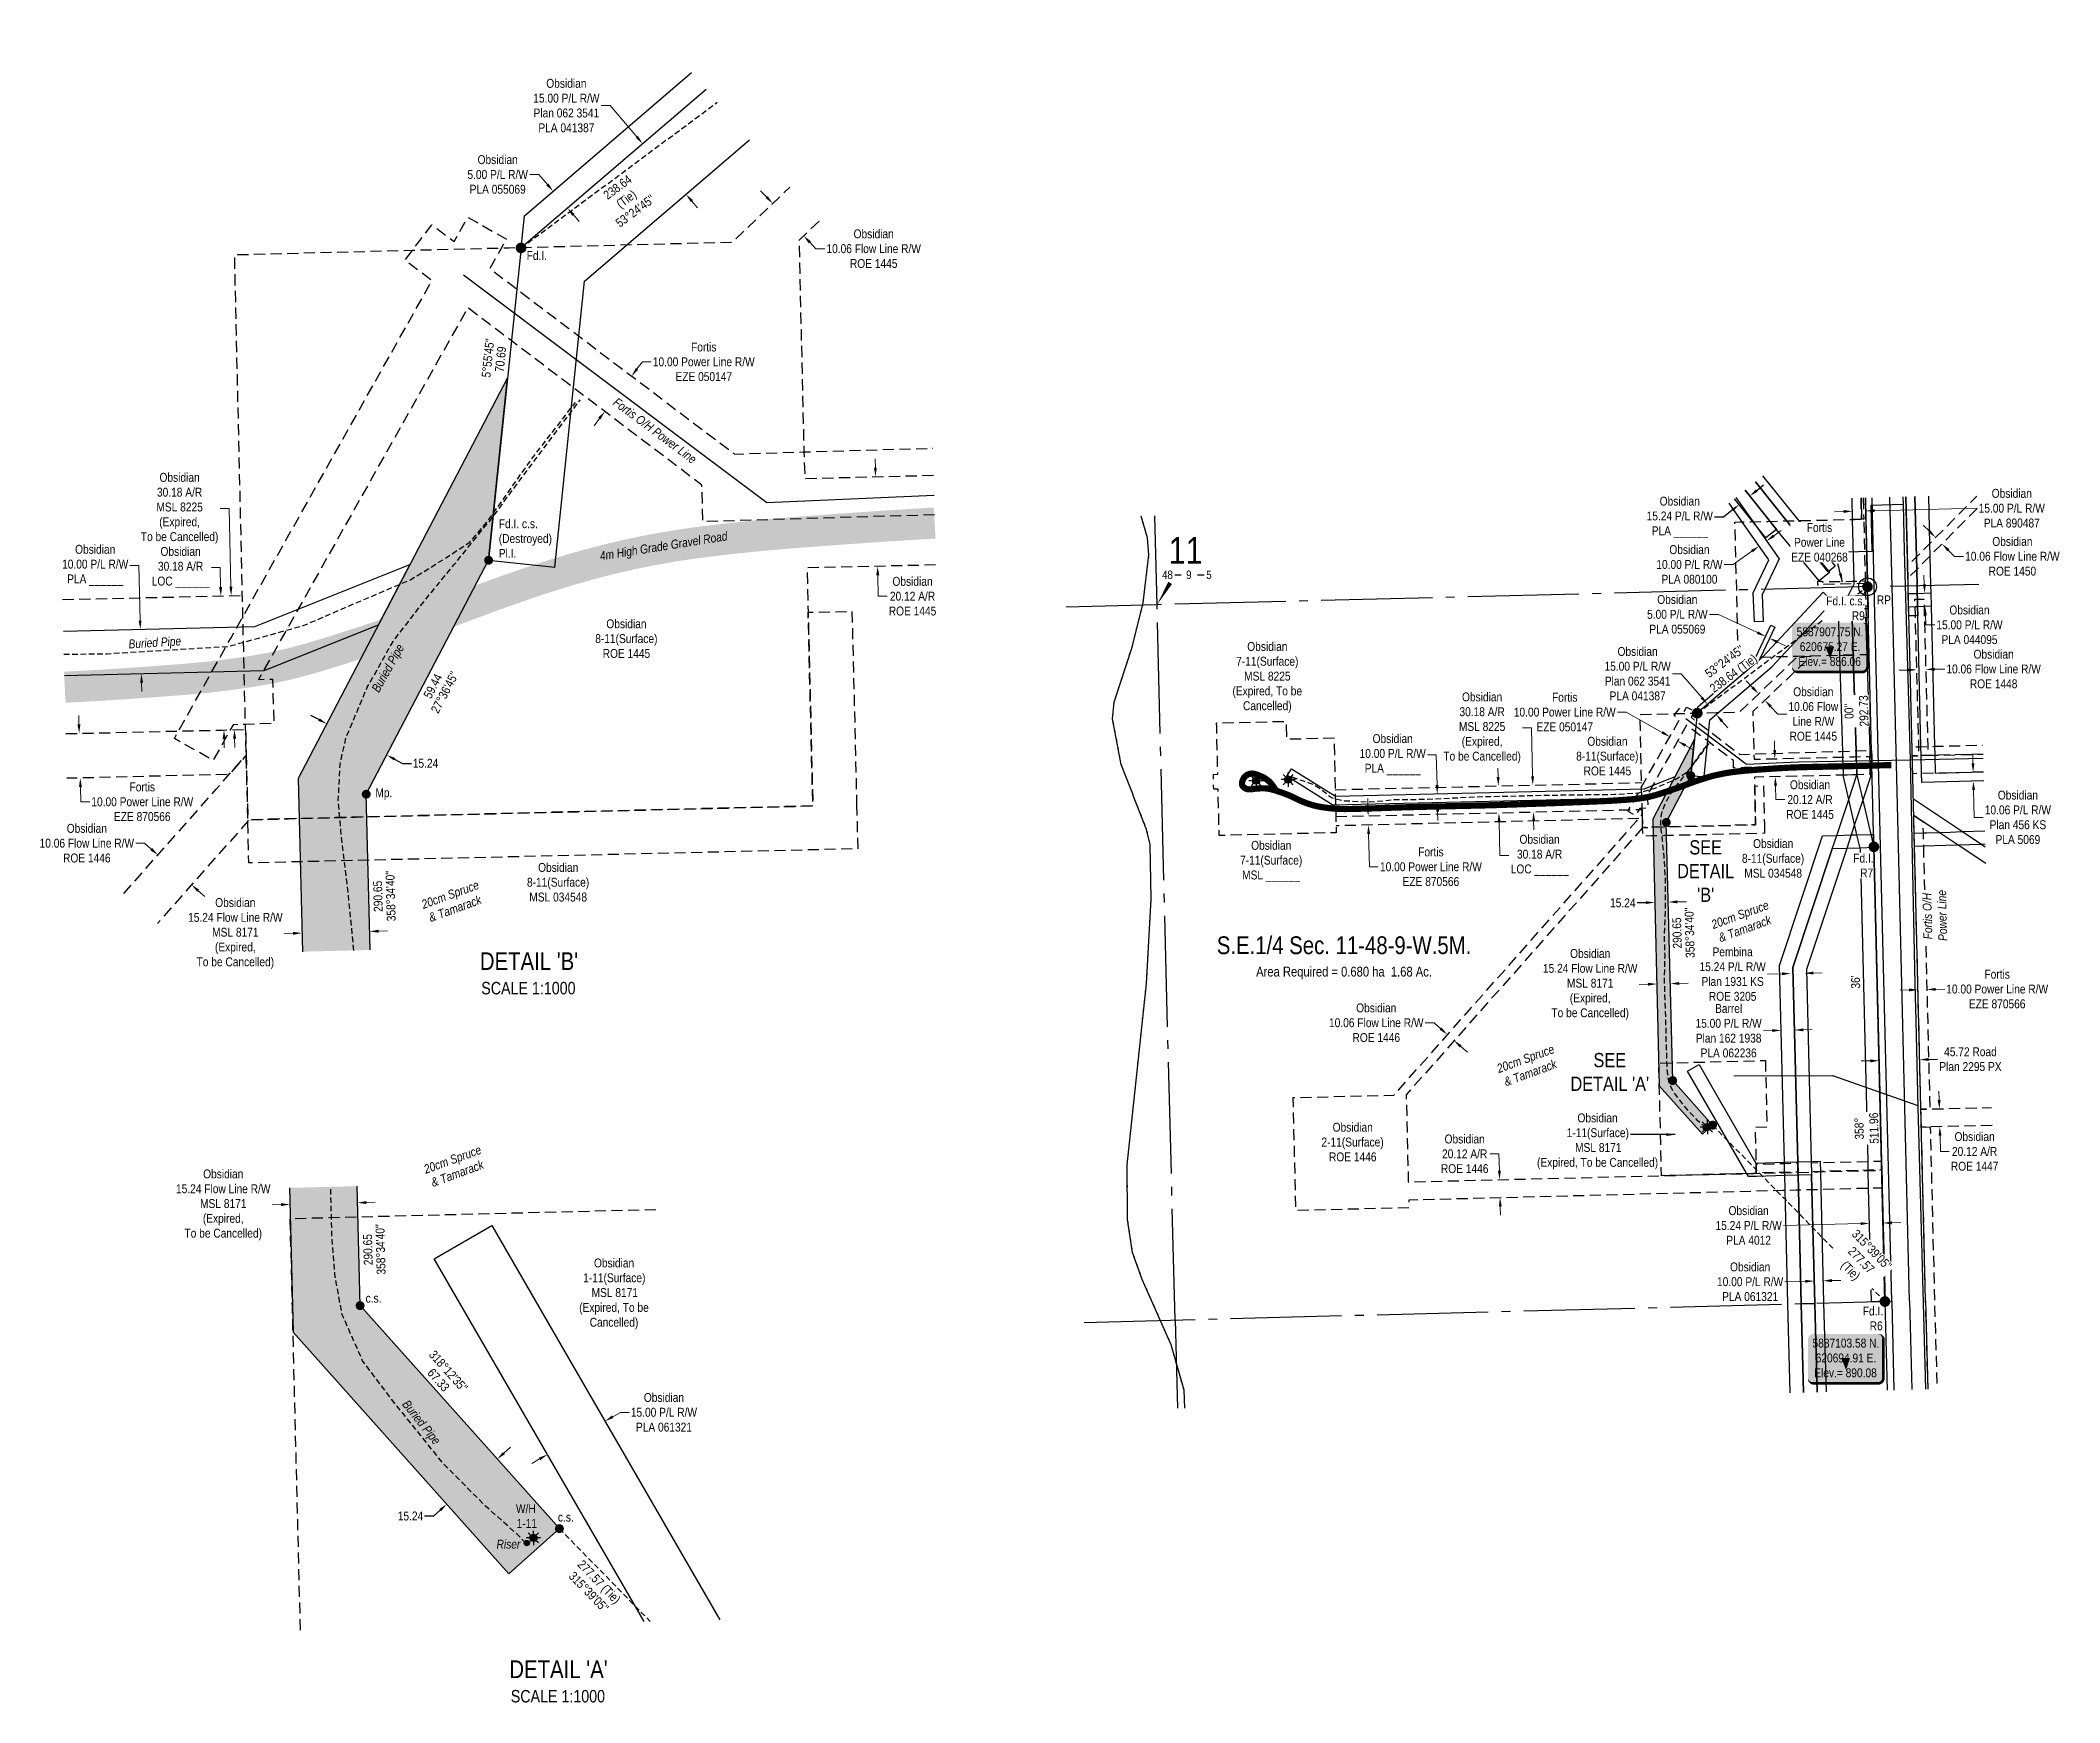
# Model space of a CAD drawing. Extents: x 616178 to 624074, y 5886652 to 5891934.
# Drawn here: x 618619 to 620891, y 5886652 to 5888523 of the extents above; entities that cross this region are included whole.
import ezdxf
from ezdxf.enums import TextEntityAlignment as Align

# ---------------------------------------------------------------- set-up
doc = ezdxf.new("R2010")
doc.units = 0
doc.header["$LTSCALE"] = 5
doc.header["$PDSIZE"] = 0.5
for name, pattern in [('foc-ACCESSROAD', [3.75, 2.5, -1.25]), ('foc-FLOWLINE', [3.75, 2.5, -1.25]), ('foc-QUARTERLINE', [33, 25, -3, 2, -3]), ('foc-TIELINE', [1.875, 1.25, -0.625]), ('foc-WHEELTRACKS', [2, 0.4, -1.6]), ('UG_PIPE', [1.875, 1.25, -0.625])]:
    doc.linetypes.add(name, pattern=pattern)
doc.layers.get('Defpoints').update_dxf_attribs({"color": 9})
for name, color, linetype in [('10', 1, 'Continuous'), ('35', 37, 'Continuous'), ('9', 3, 'Continuous'), ('AS-PIPE-UG', 44, 'UG_PIPE'), ('AS-PIPE-UG-T', 44, 'Continuous'), ('AS-POWER', 104, 'foc-POWER'), ('AS-POWER-T', 104, 'Continuous'), ('AS-ROADS', 254, 'Continuous'), ('AS-SYMBOL', 7, 'Continuous'), ('C-AR', 13, 'foc-ACCESSROAD'), ('C-FLOWLINE', 13, 'foc-FLOWLINE'), ('C-RW', 13, 'Continuous'), ('C-SYMBOL', 7, 'Continuous'), ('C-WS', 13, 'foc-ACCESSROAD'), ('C-WS-S', 8, 'Continuous'), ('DAB_APPL', 7, 'Continuous'), ('DETAIL-T', 7, 'Continuous'), ('F-EZE', 190, 'foc-FLOWLINE'), ('F-RW', 190, 'Continuous'), ('L-AREAREQUIRED', 7, 'Continuous'), ('L-BD', 7, 'Continuous'), ('L-MON', 1, 'Continuous'), ('L-QSEC', 8, 'foc-QUARTERLINE'), ('L-SEC', 7, 'Continuous'), ('L-SECLBL', 7, 'Continuous'), ('L-TIE', 7, 'foc-TIELINE'), ('L-TITLEDB', 4, 'Continuous'), ('L-TITLEDB-T', 4, 'Continuous'), ('P-PROPOSED', 10, 'Continuous'), ('P-PROPOSED-H', 21, 'Continuous'), ('P-TXT', 4, 'Continuous'), ('T-BUSH-T', 110, 'Continuous'), ('T-WATER-P3', 160, 'foc-WHEELTRACKS')]:
    doc.layers.add(name, color=color, linetype=linetype)
for name, color, linetype, lineweight in [('C-AR-T', 13, 'Continuous', 9), ('C-FLOWLINE-T', 13, 'Continuous', 9), ('C-RW-T', 13, 'Continuous', 9), ('C-WS-T', 13, 'Continuous', 9), ('F-EZE-T', 190, 'Continuous', 9), ('F-RW-T', 190, 'Continuous', 9), ('T-TEXT', 48, 'Continuous', 18)]:
    doc.layers.add(name, color=color, linetype=linetype, lineweight=lineweight)
doc.styles.add('100L', font='ARIALN.TTF', dxfattribs={"height": 11})
doc.styles.add('175L', font='ARIALN.TTF', dxfattribs={"height": 20})
doc.styles.add('80', font='ARIALN.TTF', dxfattribs={"height": 10})
doc.styles.add('80CG', font='ARIALN.TTF', dxfattribs={"height": 10})
doc.styles.add('80L', font='ARIALN.TTF', dxfattribs={"height": 10})
doc.styles.add('foc-LtypeFont', font='ARIALN.TTF', dxfattribs={"height": 7.35})
doc.styles.add('SIMPLEX', font='ARIALN.TTF')
doc.linetypes.add('foc-POWER', pattern='A,6,-1,["P",foc-LtypeFont,S=0.2,R=0,X=-0.625,Y=-0.75],-1.24,4', length=12.24)
doc.linetypes.add('foc-TOPO-flowdirection-NOLINE', pattern='A,0,[">",foc-LtypeFont,S=0.3,R=0,X=0,Y=-0.945],-20,[">",foc-LtypeFont,S=0.3,R=0,X=0,Y=-0.945],0', length=20)
doc.dimstyles.new('Compass 5 000', dxfattribs={"dimscale": 5, "dimtxt": 9, "dimasz": 2, "dimexe": 0.2, "dimexo": 0.0625, "dimgap": 0.5, "dimtad": 0, "dimtih": 1, "dimtoh": 1, "dimzin": 0, "dimdsep": 46, "dimtxsty": '80CG', "dimcen": 0.1, "dimse1": 1, "dimse2": 1, "dimclrd": 256, "dimclrt": 256, "dimaunit": 1, "dimadec": 4, "dimazin": 0, "dimtfac": 0.06, "dimtofl": 0, "dimtmove": 0, "dimatfit": 1, "dimfxl": 0.2, "dimtolj": 1, "dimtzin": 0, "dimlwd": -1, "dimarcsym": 0})

msp = doc.modelspace()

# ---------------------------------------------------------------- texts
at = {"layer": 'AS-PIPE-UG-T', "char_height": 9.99643, "attachment_point": 1, "style": '80L'}
for insert, rotation in [((618718.232, 5887848.26), 3.507572), ((618991.457, 5887792.937), 60.678945), ((619033.657, 5886993.93), 308.683354)]:
    msp.add_mtext_dynamic_manual_height_columns('{\\fArial Narrow|b0|i1|c0|p34;Buried Pipe}', width=95.93219, gutter_width=50, heights=[0], dxfattribs=dict(at, insert=insert, rotation=rotation))
at = {"layer": 'AS-POWER-T', "insert": (619268.792, 5888121.216), "char_height": 9.99643, "attachment_point": 1, "rotation": 323.157796, "style": '80L'}
msp.add_mtext_dynamic_manual_height_columns('{\\fArial Narrow|b0|i1|c0|p34;Fortis O/H Power Line}', width=112.50109, gutter_width=50, heights=[0], dxfattribs=at)
at = {"layer": 'C-SYMBOL', "color": 3, "style": '175L'}
msp.add_text('S.E.1/4 Sec. 11-48-9-W.5M.', height=19.99285, dxfattribs=at).set_placement((620086.265, 5887488.44), align=Align.BOTTOM_CENTER)
at = {"layer": 'C-WS-S', "insert": (619154.323, 5886875.566), "char_height": 9.99643, "attachment_point": 1, "style": '80L'}
msp.add_mtext_dynamic_manual_height_columns('\\pi0.13223;W/H\\P\\pi0.9198;1-11', width=21.40969, gutter_width=50, heights=[0], dxfattribs=at)
at = {"layer": 'C-WS-T', "char_height": 10, "attachment_point": 1, "style": '80L'}
for s, width, insert in [('\\pi21.624;Obsidian\\P\\pi9.1004;8-11(Surface)\\P\\pi17.474;ROE 1445', 87.08217, (619234.567, 5887871.102)), ('\\pi21.624;Obsidian\\P\\pi9.1345;7-11(Surface)\\P\\pi18.094;MSL 8225\\P\\pi4.9736;(Expired, To be \\P\\pi16.785;Cancelled)', 87.08217, (619955.735, 5887845.589)), ('\\pi21.624;Obsidian\\P\\pi9.1004;8-11(Surface)\\P\\pi17.474;ROE 1445', 87.08217, (620338.377, 5887738.865)), ('\\pi21.624;Obsidian\\P\\pi9.1345;7-11(Surface)\\P\\pi11.454;MSL ______', 87.08217, (619960.094, 5887621.822)), ('\\pi21.624;Obsidian\\P\\pi9.1004;8-11(Surface)\\P\\pi11.744;MSL 034548', 87.08217, (620524.89, 5887623.853)), ('\\pi21.624;Obsidian\\P\\pi9.1004;8-11(Surface)\\P\\pi11.744;MSL 034548', 87.08217, (619157.77, 5887596.996)), ('\\pi21.624;Obsidian\\P\\pi9.0322;2-11(Surface)\\P\\pi17.508;ROE 1446', 87.08217, (620051.808, 5887304.664)), ('\\pi52.75;Obsidian\\P\\pi40.612;1-11(Surface)\\P\\pi50.042;MSL 8171\\P\\pi7.2285;(Expired, To be Cancelled)', 149.33426, (620296.169, 5887315.183)), ('\\pi21.624;Obsidian\\P\\pi9.4858;1-11(Surface)\\P\\pi18.916;MSL 8171\\P\\pi4.9736;(Expired, To be \\P\\pi16.785;Cancelled)', 87.08217, (619220.643, 5887151.96))]:
    msp.add_mtext_dynamic_manual_height_columns(s, width=width, gutter_width=50, heights=[0], dxfattribs=dict(at, insert=insert))
at = {"layer": 'DETAIL-T', "color": 3, "style": '80CG'}
for s, insert, char_height, width, attachment_point in [("SEE\\PDETAIL\\P'B'", (620493.176, 5887587.899), 15.9943, 93.93354, 5), ("\\pi59.022;DETAIL 'B'\\P\\pi60.627;{\\H0.7x;SCALE 1:1000}", (619054.798, 5887496.516), 20, 225.8342, 1), ("SEE\\PDETAIL 'A'", (620385.272, 5887361.897), 15.9943, 93.93354, 5), ("\\pi59.022;DETAIL 'A'\\P\\pi60.627;{\\H0.7x;SCALE 1:1000}", (619087.992, 5886699.842), 20, 225.8342, 1)]:
    msp.add_mtext(s, dxfattribs=dict(at, insert=insert, char_height=char_height, width=width, attachment_point=attachment_point))
at = {"layer": 'L-AREAREQUIRED', "color": 5, "style": '100L'}
msp.add_text('Area Required = 0.680 ha  1.68 Ac.', height=10.99607, dxfattribs=at).set_placement((620086.265, 5887465.948), align=Align.BOTTOM_CENTER)
at = {"layer": 'L-BD', "style": '80L'}
for s, height, rotation, p in [("5°55'45''", 9.9964, 84.0709, (619122.951, 5888165.213)), ('70.69', 9.9964, 84.0709, (619137.119, 5888163.741)), ('59.44', 9.9964, 62.3874, (619060.951, 5887796.041)), ("27°36'45''", 9.9964, 62.3874, (619074.238, 5887789.091)), ('290.65', 9.9964, 91.4228, (618999.143, 5887559.444)), ("358°34'40''", 9.99643, 91.4228, (619013.384, 5887559.798)), ("358°34'40''", 9.99643, 91.4228, (620475.122, 5887518.564)), ('290.65', 9.9964, 91.4228, (620460.881, 5887518.211)), ("358°34'40''", 9.99643, 91.4228, (619002.071, 5887162.242)), ('290.65', 9.9964, 91.4228, (618987.831, 5887161.888)), ("318°12'35''", 9.99643, 311.7905, (619078.495, 5887025.306)), ('67.33', 9.9964, 311.7905, (619067.315, 5887015.314)), ("315°39'05''", 9.99643, 314.3492, (619236.482, 5886776.835)), ('277.57 (Tie)', 9.99643, 314.3492, (619247.204, 5886787.317))]:
    msp.add_text(s, height=height, rotation=rotation, dxfattribs=at).set_placement(p, align=Align.MIDDLE)
at = {"layer": 'L-MON', "attachment_point": 1, "style": '80L'}
for s, width, insert, char_height in [('Fd.I.', 31.61375, (619166.525, 5888285.504), 9.9964), ('Fd.I. c.s.\\P(Destroyed)\\PPl.I.', 49.96295, (619135.157, 5887983.674), 9.99643), ('Mp.', 18.21733, (618996.271, 5887681.033), 9.9964), ('c.s.', 16.94857, (618985.296, 5887112.314), 9.9964), ('c.s.', 16.94857, (619201.705, 5886865.965), 9.9964)]:
    msp.add_mtext_dynamic_manual_height_columns(s, width=width, gutter_width=50, heights=[0], dxfattribs=dict(at, insert=insert, char_height=char_height))
at = {"layer": 'T-BUSH-T', "char_height": 9.99643, "attachment_point": 1, "rotation": 20, "style": '80L'}
for insert in [(619046.731, 5887554.5), (620498.067, 5887531.804), (620256.671, 5887369.755), (619049.287, 5887256.444)]:
    msp.add_mtext_dynamic_manual_height_columns('\\pi0.39955;{\\fArial Narrow|b0|i1|c0|p34;20cm Spruce\\P\\pi2.9362;& Tamarack}', width=67.3101, gutter_width=50, heights=[0], dxfattribs=dict(at, insert=insert))
at = {"layer": 'T-TEXT', "insert": (619247.781, 5887947.179), "char_height": 9.99643, "attachment_point": 1, "rotation": 9.05362, "style": '80L'}
msp.add_mtext_dynamic_manual_height_columns('\\pi0.33857;{\\fArial Narrow|b0|i1|c0|p34;4m High Grade Gravel Road}', width=145.8367, gutter_width=50, heights=[0], dxfattribs=at)
at = {"layer": 'T-TEXT', "insert": (619132.646, 5886835.597), "char_height": 9.99643, "attachment_point": 1, "style": '80L'}
msp.add_mtext_dynamic_manual_height_columns('{\\fArial Narrow|b0|i1|c0|p34;Riser}', width=27.82169, gutter_width=50, heights=[0], dxfattribs=at)

# ---------------------------------------------------------------- blocks, each defined once
blk = doc.blocks.new('GAS')
h = blk.add_hatch(color=255)
h.dxf.hatch_style = 1
edge = h.paths.add_edge_path()
edge.add_arc((0, 0), 0.9, 0, 360)
for p, q in [((-0.81, 0), (-1.62, 0)), ((-0.57, 0.57), (-1.14, 1.14)), ((0, 0.81), (0, 1.62)), ((0.57, 0.57), (1.14, 1.14)), ((1.62, 0), (0.81, 0)), ((-0.57, -0.57), (-1.14, -1.14)), ((0, -0.81), (0, -1.62)), ((1.14, -1.14), (0.57, -0.57))]:
    blk.add_line(p, q)
blk.add_circle((0, 0), 0.8)
blk = doc.blocks.new('RISER')
h = blk.add_hatch(color=255)
h.dxf.hatch_style = 1
edge = h.paths.add_edge_path()
edge.add_arc((0, 0), 0.7, 0, 360)
blk.add_hatch(color=13).paths.add_polyline_path([(0.58, -0.15), (-0.58, -0.15, 0.774597)])
at = {"color": 13}
blk.add_line((-0.58, -0.15), (0.58, -0.15), dxfattribs=at)
blk.add_circle((0, 0), 0.6, dxfattribs=at)
blk = doc.blocks.new('fdia')
at = {"color": 255, "const_width": 1}
blk.add_lwpolyline([(-0.5, 0, 1), (0.5, 0, 1)], format="xyb", close=True, dxfattribs=at)
blk = doc.blocks.new('Fdiaa')
blk.add_blockref('fdia', (0, 0))
blk = doc.blocks.new('fdib')
at = {"color": 1, "const_width": 1.6}
blk.add_lwpolyline([(-0.4, 0, 1), (0.4, 0, 1)], format="xyb", close=True, dxfattribs=at)
at = {"color": 1}
blk.add_circle((0, 0), 0.8, dxfattribs=at)
blk = doc.blocks.new('Fdibb')
blk.add_blockref('fdib', (0, 0))
blk = doc.blocks.new('fdicc')
for name in ['Fdibb', 'Fdiaa']:
    blk.add_blockref(name, (0, 0))
blk = doc.blocks.new('FDI')
blk.add_blockref('fdicc', (0, 0))
blk = doc.blocks.new('L-SECLBL')
at = {"layer": '9', "color": 7}
for p, q in [((-5.1, -27.8), (-12.3, -27.8)), ((20.7, -27.8), (13.5, -27.8))]:
    blk.add_line(p, q, dxfattribs=at)
at = {"layer": '10', "color": 2, "style": 'SIMPLEX'}
blk.add_attdef('SEC', text='', height=30, dxfattribs=at).set_placement((0, 0), align=Align.MIDDLE)
at = {"layer": '10', "color": 5, "style": '80L'}
blk.add_attdef('TWP', text='', height=9.5, dxfattribs=at).set_placement((-14.4, -27.4), align=Align.MIDDLE_RIGHT)
blk.add_attdef('RGE', text='', height=9.5, dxfattribs=at).set_placement((3.6, -27.4), align=Align.MIDDLE_CENTER)
blk.add_attdef('MER', text='', height=9.5, dxfattribs=at).set_placement((23.2, -27.4), align=Align.MIDDLE_LEFT)
blk = doc.blocks.new('*D423')
at = {"layer": 'C-RW-T', "transparency": 16777216}
for p, q in [((620465.7, 5887809.9), (620455.7, 5887809.9)), ((620488.8, 5887783), (620465.7, 5887809.9)), ((620511.5, 5887756.5), (620518, 5887748.9))]:
    blk.add_line(p, q, dxfattribs=at)
for points in [[(620490, 5887784.1), (620487.5, 5887782), (620495.3, 5887775.4)], [(620512.8, 5887757.6), (620510.3, 5887755.4), (620505, 5887764.1)]]:
    blk.add_solid(points, dxfattribs=at)
at = {"layer": 'Defpoints', "color": 0, "transparency": 16777216}
for p in [(620517.2, 5887794.3), (620495.3, 5887775.4), (620527, 5887782.9)]:
    blk.add_point(p, dxfattribs=at)
at = {"layer": 'C-RW-T', "transparency": 16777216, "insert": (620416.6, 5887809.9), "char_height": 10, "attachment_point": 5, "style": '80CG'}
blk.add_mtext('\\A1;Obsidian\\P15.00 P/L R/W\\PPlan 062 3541\\PPLA 041387', dxfattribs=at)
blk = doc.blocks.new('*D424')
at = {"layer": 'Defpoints', "color": 0, "transparency": 16777216}
for p in [(620589.1, 5887472.6), (620589.6, 5887455.2), (620604.8, 5887455.6)]:
    blk.add_point(p, dxfattribs=at)
at = {"layer": 'F-RW-T', "transparency": 16777216}
for p, q in [((620579.1, 5887472.3), (620562.6, 5887471.9)), ((620614.4, 5887473.2), (620624.4, 5887473.4))]:
    blk.add_line(p, q, dxfattribs=at)
for points in [[(620579.1, 5887474), (620579.2, 5887470.7), (620589.1, 5887472.6)], [(620614.3, 5887474.9), (620614.4, 5887471.5), (620604.4, 5887472.9)]]:
    blk.add_solid(points, dxfattribs=at)
at = {"layer": 'F-RW-T', "transparency": 16777216, "insert": (620523.5, 5887471.9), "char_height": 10, "attachment_point": 5, "style": '80CG'}
blk.add_mtext('\\A1;Pembina\\P15.24 P/L R/W\\PPlan 1931 KS\\PROE 3205', dxfattribs=at)
blk = doc.blocks.new('*D425')
at = {"layer": 'Defpoints', "color": 0, "transparency": 16777216}
for p in [(620688.2, 5887379.4), (620733.9, 5887380.5), (620734, 5887375.7)]:
    blk.add_point(p, dxfattribs=at)
at = {"layer": 'L-TITLEDB-T', "transparency": 16777216}
for p, q in [((620678.3, 5887374.3), (620668.3, 5887374.1)), ((620744, 5887375.9), (620754, 5887376.2))]:
    blk.add_line(p, q, dxfattribs=at)
for points in [[(620678.3, 5887376), (620678.4, 5887372.6), (620688.3, 5887374.6)], [(620744, 5887377.6), (620744.1, 5887374.2), (620734, 5887375.7)]]:
    blk.add_solid(points, dxfattribs=at)
at = {"layer": 'L-TITLEDB-T', "transparency": 16777216, "insert": (620791.1, 5887376.2), "char_height": 10, "attachment_point": 5, "style": '80CG'}
blk.add_mtext('\\A1;45.72 Road\\PPlan 2295 PX', dxfattribs=at)
blk = doc.blocks.new('*D426')
at = {"layer": 'Defpoints', "color": 0, "transparency": 16777216}
for p in [(620732.1, 5887454.7), (620742.1, 5887454.9), (620742.1, 5887454.6)]:
    blk.add_point(p, dxfattribs=at)
at = {"layer": 'F-EZE-T', "transparency": 16777216}
for p, q in [((620722.1, 5887454.1), (620712.1, 5887453.9)), ((620752.1, 5887454.8), (620762.1, 5887455.1))]:
    blk.add_line(p, q, dxfattribs=at)
for points in [[(620722.1, 5887455.8), (620722.1, 5887452.4), (620732.1, 5887454.3)], [(620752, 5887456.5), (620752.1, 5887453.2), (620742.1, 5887454.6)]]:
    blk.add_solid(points, dxfattribs=at)
at = {"layer": 'F-EZE-T', "transparency": 16777216, "insert": (620821.2, 5887455.1), "char_height": 10, "attachment_point": 5, "style": '80CG'}
blk.add_mtext('\\A1;Fortis\\P10.00 Power Line R/W\\PEZE 870566', dxfattribs=at)
blk = doc.blocks.new('*D427')
at = {"layer": 'C-AR-T', "transparency": 16777216}
for p, q in [((620260.5, 5887269.7), (620250.5, 5887269.7)), ((620261, 5887250.9), (620260.5, 5887269.7)), ((620262, 5887210.6), (620262.3, 5887200.6))]:
    blk.add_line(p, q, dxfattribs=at)
for points in [[(620262.7, 5887250.9), (620259.3, 5887250.8), (620261.3, 5887240.9)], [(620263.7, 5887210.6), (620260.4, 5887210.5), (620261.8, 5887220.6)]]:
    blk.add_solid(points, dxfattribs=at)
at = {"layer": 'Defpoints', "color": 0, "transparency": 16777216}
for p in [(620366.4, 5887243.6), (620261.8, 5887220.6), (620367, 5887223.3)]:
    blk.add_point(p, dxfattribs=at)
at = {"layer": 'C-AR-T', "transparency": 16777216, "insert": (620222, 5887269.7), "char_height": 10, "attachment_point": 5, "style": '80CG'}
blk.add_mtext('\\A1;Obsidian\\P20.12 A/R\\PROE 1446', dxfattribs=at)
blk = doc.blocks.new('*D428')
at = {"layer": 'C-FLOWLINE-T', "transparency": 16777216}
for p, q in [((620187.5, 5887417.2), (620177.5, 5887417.2)), ((620195, 5887410.5), (620187.5, 5887417.2)), ((620217.5, 5887390.6), (620225, 5887384))]:
    blk.add_line(p, q, dxfattribs=at)
for points in [[(620196.1, 5887411.8), (620193.9, 5887409.3), (620202.5, 5887403.9)], [(620218.6, 5887391.9), (620216.4, 5887389.4), (620210, 5887397.2)]]:
    blk.add_solid(points, dxfattribs=at)
at = {"layer": 'Defpoints', "color": 0, "transparency": 16777216}
for p in [(620206.8, 5887408.8), (620202.5, 5887403.9), (620214.3, 5887402.1)]:
    blk.add_point(p, dxfattribs=at)
at = {"layer": 'C-FLOWLINE-T', "transparency": 16777216, "insert": (620122.5, 5887417.2), "char_height": 10, "attachment_point": 5, "style": '80CG'}
blk.add_mtext('\\A1;Obsidian\\P10.06 Flow Line R/W\\PROE 1446', dxfattribs=at)
blk = doc.blocks.new('*D429')
at = {"layer": 'Defpoints', "color": 0, "transparency": 16777216}
for p in [(620435.9, 5887552.6), (620438.6, 5887442.9), (620453.8, 5887443.3)]:
    blk.add_point(p, dxfattribs=at)
at = {"layer": 'P-TXT', "transparency": 16777216}
for p, q in [((620425.9, 5887552.3), (620415.9, 5887552.1)), ((620461.1, 5887553.2), (620471.1, 5887553.5))]:
    blk.add_line(p, q, dxfattribs=at)
for points in [[(620425.8, 5887554), (620425.9, 5887550.7), (620435.9, 5887552.6)], [(620461.1, 5887554.9), (620461.2, 5887551.6), (620451.1, 5887553)]]:
    blk.add_solid(points, dxfattribs=at)
at = {"layer": 'P-TXT', "transparency": 16777216, "insert": (620399.9, 5887552.1), "char_height": 10, "attachment_point": 5, "style": '80CG'}
blk.add_mtext('\\A1;15.24', dxfattribs=at)
blk = doc.blocks.new('*D430')
at = {"layer": 'C-RW-T', "transparency": 16777216}
for p, q in [((620605.3, 5887126.4), (620582.3, 5887125.8)), ((620635.3, 5887127.1), (620645.3, 5887127.3))]:
    blk.add_line(p, q, dxfattribs=at)
for points in [[(620605.2, 5887128), (620605.3, 5887124.7), (620615.3, 5887126.6)], [(620635.2, 5887128.8), (620635.3, 5887125.4), (620625.3, 5887126.9)]]:
    blk.add_solid(points, dxfattribs=at)
at = {"layer": 'Defpoints', "color": 0, "transparency": 16777216}
for p in [(620614.8, 5887146.7), (620624.8, 5887146.9), (620615.3, 5887126.6)]:
    blk.add_point(p, dxfattribs=at)
at = {"layer": 'C-RW-T', "transparency": 16777216, "insert": (620543.2, 5887125.8), "char_height": 10, "attachment_point": 5, "style": '80CG'}
blk.add_mtext('\\A1;Obsidian\\P10.00 P/L R/W\\PPLA 061321', dxfattribs=at)
blk = doc.blocks.new('*D431')
at = {"layer": 'Defpoints', "color": 0, "transparency": 16777216}
for p in [(620113.7, 5887639.7), (620183.1, 5887651.4), (620183.3, 5887641.4)]:
    blk.add_point(p, dxfattribs=at)
at = {"layer": 'F-EZE-T', "transparency": 16777216}
for p, q in [((620113.2, 5887659.7), (620112.9, 5887669.7)), ((620113.9, 5887629.7), (620114.8, 5887592.7)), ((620114.8, 5887592.7), (620124.8, 5887592.7))]:
    blk.add_line(p, q, dxfattribs=at)
for points in [[(620114.9, 5887659.7), (620111.5, 5887659.6), (620113.4, 5887649.7)], [(620115.6, 5887629.7), (620112.3, 5887629.6), (620113.7, 5887639.7)]]:
    blk.add_solid(points, dxfattribs=at)
at = {"layer": 'F-EZE-T', "transparency": 16777216, "insert": (620184, 5887592.7), "char_height": 10, "attachment_point": 5, "style": '80CG'}
blk.add_mtext('\\A1;Fortis\\P10.00 Power Line R/W\\PEZE 870566', dxfattribs=at)
blk = doc.blocks.new('*D432')
at = {"layer": 'C-RW-T', "transparency": 16777216}
for p, q in [((620190.1, 5887718.8), (620180.1, 5887718.8)), ((620190.9, 5887684.7), (620190.1, 5887718.8)), ((620191.6, 5887654.7), (620191.9, 5887644.7))]:
    blk.add_line(p, q, dxfattribs=at)
for points in [[(620192.6, 5887684.8), (620189.3, 5887684.7), (620191.2, 5887674.7)], [(620193.3, 5887654.8), (620190, 5887654.7), (620191.4, 5887664.7)]]:
    blk.add_solid(points, dxfattribs=at)
at = {"layer": 'Defpoints', "color": 0, "transparency": 16777216}
for p in [(620191.2, 5887674.7), (620233.8, 5887675.8), (620234.1, 5887665.8)]:
    blk.add_point(p, dxfattribs=at)
at = {"layer": 'C-RW-T', "transparency": 16777216, "insert": (620141, 5887718.8), "char_height": 10, "attachment_point": 5, "style": '80CG'}
blk.add_mtext('\\A1;Obsidian\\P10.00 P/L R/W\\PPLA ______', dxfattribs=at)
blk = doc.blocks.new('*D433')
at = {"layer": 'C-AR-T', "transparency": 16777216}
for p, q in [((620755.9, 5887330.4), (620755.6, 5887340.4)), ((620756.9, 5887290.3), (620757.3, 5887272.4)), ((620757.3, 5887272.4), (620767.3, 5887272.4))]:
    blk.add_line(p, q, dxfattribs=at)
for points in [[(620757.5, 5887330.4), (620754.2, 5887330.4), (620756.1, 5887320.4)], [(620758.5, 5887290.3), (620755.2, 5887290.2), (620756.6, 5887300.3)]]:
    blk.add_solid(points, dxfattribs=at)
at = {"layer": 'Defpoints', "color": 0, "transparency": 16777216}
for p in [(620762.9, 5887320.6), (620756.6, 5887300.3), (620763.3, 5887300.4)]:
    blk.add_point(p, dxfattribs=at)
at = {"layer": 'C-AR-T', "transparency": 16777216, "insert": (620795.8, 5887272.4), "char_height": 10, "attachment_point": 5, "style": '80CG'}
blk.add_mtext('\\A1;Obsidian\\P20.12 A/R\\PROE 1447', dxfattribs=at)
blk = doc.blocks.new('*D434')
at = {"layer": 'C-AR-T', "transparency": 16777216}
for p, q in [((620570.8, 5887724.3), (620570.6, 5887734.3)), ((620571.7, 5887684.1), (620572.1, 5887668.3)), ((620572.1, 5887668.3), (620582.1, 5887668.3))]:
    blk.add_line(p, q, dxfattribs=at)
for points in [[(620572.5, 5887724.3), (620569.2, 5887724.2), (620571, 5887714.3)], [(620573.4, 5887684.1), (620570.1, 5887684.1), (620571.5, 5887694.1)]]:
    blk.add_solid(points, dxfattribs=at)
at = {"layer": 'Defpoints', "color": 0, "transparency": 16777216}
for p in [(620584.3, 5887714.6), (620571.5, 5887694.1), (620584.8, 5887694.4)]:
    blk.add_point(p, dxfattribs=at)
at = {"layer": 'C-AR-T', "transparency": 16777216, "insert": (620610.6, 5887668.3), "char_height": 10, "attachment_point": 5, "style": '80CG'}
blk.add_mtext('\\A1;Obsidian\\P20.12 A/R\\PROE 1445', dxfattribs=at)
blk = doc.blocks.new('*D435')
at = {"layer": 'C-RW-T', "transparency": 16777216}
for p, q in [((620545.8, 5887794.6), (620538.9, 5887801.8)), ((620566.6, 5887772.8), (620574.4, 5887764.6)), ((620574.4, 5887764.6), (620584.4, 5887764.6))]:
    blk.add_line(p, q, dxfattribs=at)
for points in [[(620547, 5887795.7), (620544.6, 5887793.4), (620552.7, 5887787.3)], [(620567.8, 5887774), (620565.4, 5887771.7), (620559.7, 5887780)]]:
    blk.add_solid(points, dxfattribs=at)
at = {"layer": 'Defpoints', "color": 0, "transparency": 16777216}
for p in [(620559.7, 5887794), (620559.7, 5887780), (620566.7, 5887786.7)]:
    blk.add_point(p, dxfattribs=at)
at = {"layer": 'C-RW-T', "transparency": 16777216, "insert": (620614.3, 5887764.6), "char_height": 10, "attachment_point": 5, "style": '80CG'}
blk.add_mtext('\\A1;Obsidian\\P10.06 Flow\\PLine R/W\\PROE 1445', dxfattribs=at)
blk = doc.blocks.new('*D436')
at = {"layer": 'C-AR-T', "transparency": 16777216}
for p, q in [((620297.2, 5887749), (620287.2, 5887749)), ((620298.5, 5887694.6), (620297.2, 5887749)), ((620299.6, 5887644.4), (620299.9, 5887634.4))]:
    blk.add_line(p, q, dxfattribs=at)
for points in [[(620300.1, 5887694.6), (620296.8, 5887694.5), (620298.7, 5887684.6)], [(620301.3, 5887644.4), (620298, 5887644.4), (620299.4, 5887654.4)]]:
    blk.add_solid(points, dxfattribs=at)
at = {"layer": 'Defpoints', "color": 0, "transparency": 16777216}
for p in [(620298.7, 5887684.6), (620342.5, 5887685.6), (620343.2, 5887655.4)]:
    blk.add_point(p, dxfattribs=at)
at = {"layer": 'C-AR-T', "transparency": 16777216, "insert": (620241.6, 5887749), "char_height": 10, "attachment_point": 5, "style": '80CG'}
blk.add_mtext('\\A1;Obsidian\\P30.18 A/R\\PMSL 8225\\P{\\A0;(Expired, \\PTo be Cancelled)}', dxfattribs=at)
blk = doc.blocks.new('*D437')
at = {"layer": 'C-RW-T', "transparency": 16777216}
for p, q in [((620507.6, 5887876.7), (620497.6, 5887876.7)), ((620551.5, 5887856.2), (620507.6, 5887876.7)), ((620574.1, 5887845.6), (620583.1, 5887841.3))]:
    blk.add_line(p, q, dxfattribs=at)
for points in [[(620552.2, 5887857.7), (620550.7, 5887854.7), (620560.5, 5887851.9)], [(620574.8, 5887847.1), (620573.4, 5887844.1), (620565, 5887849.8)]]:
    blk.add_solid(points, dxfattribs=at)
at = {"layer": 'Defpoints', "color": 0, "transparency": 16777216}
for p in [(620558.1, 5887846.8), (620560.5, 5887851.9), (620562.6, 5887844.7)]:
    blk.add_point(p, dxfattribs=at)
at = {"layer": 'C-RW-T', "transparency": 16777216, "insert": (620461.3, 5887876.7), "char_height": 10, "attachment_point": 5, "style": '80CG', "bg_fill": 3, "box_fill_scale": 1.1, "bg_fill_color": 256, "bg_fill_true_color": 13158600, "bg_fill_transparency": 0}
blk.add_mtext('\\A1;Obsidian\\P5.00 P/L R/W\\PPLA 055069', dxfattribs=at)
blk = doc.blocks.new('*D438')
at = {"layer": 'C-RW-T', "transparency": 16777216}
for p, q in [((620569.9, 5887965.1), (620578, 5887970.9)), ((620524, 5887932.8), (620514, 5887932.8)), ((620545.3, 5887947.8), (620524, 5887932.8))]:
    blk.add_line(p, q, dxfattribs=at)
for points in [[(620544.4, 5887949.2), (620546.3, 5887946.5), (620553.5, 5887953.6)], [(620568.9, 5887966.5), (620570.8, 5887963.7), (620561.7, 5887959.3)]]:
    blk.add_solid(points, dxfattribs=at)
at = {"layer": 'Defpoints', "color": 0, "transparency": 16777216}
for p in [(620553.1, 5887954.2), (620553.5, 5887953.6), (620561.2, 5887960)]:
    blk.add_point(p, dxfattribs=at)
at = {"layer": 'C-RW-T', "transparency": 16777216, "insert": (620474.9, 5887932.8), "char_height": 10, "attachment_point": 5, "style": '80CG'}
blk.add_mtext('\\A1;Obsidian\\P10.00 P/L R/W\\PPLA 080100', dxfattribs=at)
blk = doc.blocks.new('*D439')
at = {"layer": 'C-RW', "transparency": 16777216}
for p, q in [((620550.6, 5888016), (620558.4, 5888022.3)), ((620513.1, 5887986), (620503.1, 5887986)), ((620523.1, 5887994), (620513.1, 5887986))]:
    blk.add_line(p, q, dxfattribs=at)
for points in [[(620522.1, 5887995.3), (620524.2, 5887992.7), (620530.9, 5888000.3)], [(620549.6, 5888017.3), (620551.6, 5888014.7), (620542.8, 5888009.8)]]:
    blk.add_solid(points, dxfattribs=at)
at = {"layer": 'Defpoints', "color": 0, "transparency": 16777216}
for p in [(620530.9, 5888000.3), (620541.9, 5887986.5), (620553.8, 5887996.1)]:
    blk.add_point(p, dxfattribs=at)
at = {"layer": 'C-RW', "transparency": 16777216, "insert": (620464, 5887986), "char_height": 10, "attachment_point": 5, "style": '80CG'}
blk.add_mtext('\\A1;Obsidian\\P15.24 P/L R/W\\PPLA ______', dxfattribs=at)
blk = doc.blocks.new('*U440')
h = blk.add_hatch(color=254)
edge = h.paths.add_edge_path()
edge.add_line((-36.5, -28.5), (36.5, -28.5))
edge.add_arc((36.5, -22.5), 6, 270, 360)
edge.add_line((42.5, -22.5), (42.5, 21))
edge.add_arc((36.5, 21), 6, 0, 90)
edge.add_line((36.5, 27), (-36.5, 27))
edge.add_arc((-36.5, 21), 6, 90, 180)
edge.add_line((-42.5, 21), (-42.5, -22.5))
edge.add_arc((-36.5, -22.5), 6, 180, 270)
at = {"color": 1, "flags": 128}
blk.add_lwpolyline([(-36.5, -28.5, 3, 3, 0), (36.5, -28.5, 3, 3, 0.414214), (42.5, -22.5, 3, 3, 0), (42.5, 21, 3, 0, 0.414214), (36.5, 27, 0, 0, 0), (-36.5, 27, 0, 0, 0.414214), (-42.5, 21, 0, 0, 0), (-42.5, -22.5, 0, 3, 0.414214)], format="xyseb", close=True, dxfattribs=at)
blk.add_lwpolyline([(0.4, -13.3, 0, 10, 0), (0, 0, 5, 5, 0)], format="xyseb", dxfattribs=at)
at = {"color": 1, "style": '80'}
blk.add_attdef('ENTER_TEXT_001', (-36, -5), '', height=10, dxfattribs=at)
blk = doc.blocks.new('*D441')
at = {"layer": 'Defpoints', "color": 0, "transparency": 16777216}
for p in [(620578, 5887414.7), (620578.1, 5887408.7), (620593, 5887415)]:
    blk.add_point(p, dxfattribs=at)
at = {"layer": 'F-RW-T', "transparency": 16777216}
for p, q in [((620568.1, 5887408.4), (620558.1, 5887408.2)), ((620603.1, 5887409.3), (620613.1, 5887409.5))]:
    blk.add_line(p, q, dxfattribs=at)
for points in [[(620568.1, 5887410.1), (620568.1, 5887406.8), (620578.1, 5887408.7)], [(620603.1, 5887410.9), (620603.1, 5887407.6), (620593.1, 5887409)]]:
    blk.add_solid(points, dxfattribs=at)
at = {"layer": 'F-RW-T', "transparency": 16777216, "insert": (620519, 5887408.2), "char_height": 10, "attachment_point": 5, "style": '80CG'}
blk.add_mtext('\\A1;Barrel\\P15.00 P/L R/W\\PPlan 162 1938\\PPLA 062236', dxfattribs=at)
blk = doc.blocks.new('*D442')
at = {"layer": 'C-FLOWLINE-T', "transparency": 16777216}
for p, q in [((620720.8, 5887814.1), (620710.8, 5887813.9)), ((620750.8, 5887814.9), (620762.2, 5887815.2))]:
    blk.add_line(p, q, dxfattribs=at)
for points in [[(620750.8, 5887816.6), (620750.9, 5887813.3), (620740.8, 5887814.7)], [(620720.7, 5887815.8), (620720.8, 5887812.5), (620730.7, 5887814.4)]]:
    blk.add_solid(points, dxfattribs=at)
at = {"layer": 'Defpoints', "color": 0, "transparency": 16777216}
for p in [(620730.9, 5887810.1), (620740.8, 5887814.7), (620740.9, 5887810.3)]:
    blk.add_point(p, dxfattribs=at)
at = {"layer": 'C-FLOWLINE-T', "transparency": 16777216, "insert": (620817.2, 5887815.2), "char_height": 10, "attachment_point": 5, "style": '80CG'}
blk.add_mtext('\\A1;Obsidian\\P10.06 Flow Line R/W\\PROE 1448', dxfattribs=at)
blk = doc.blocks.new('*D443')
at = {"layer": 'C-RW-T', "transparency": 16777216}
for p, q in [((620739.2, 5887910.7), (620738.8, 5887920.7)), ((620740.5, 5887875.7), (620740.9, 5887864.9)), ((620740.9, 5887864.9), (620750.9, 5887864.9))]:
    blk.add_line(p, q, dxfattribs=at)
for points in [[(620740.9, 5887910.7), (620737.5, 5887910.6), (620739.6, 5887900.7)], [(620742.1, 5887875.7), (620738.8, 5887875.6), (620740.1, 5887885.7)]]:
    blk.add_solid(points, dxfattribs=at)
at = {"layer": 'Defpoints', "color": 0, "transparency": 16777216}
for p in [(620736.4, 5887900.6), (620737, 5887885.6), (620740.1, 5887885.7)]:
    blk.add_point(p, dxfattribs=at)
at = {"layer": 'C-RW-T', "transparency": 16777216, "insert": (620790, 5887864.9), "char_height": 10, "attachment_point": 5, "style": '80CG'}
blk.add_mtext('\\A1;Obsidian\\P15.00 P/L R/W\\PPLA 044095', dxfattribs=at)
blk = doc.blocks.new('*D444')
at = {"layer": 'C-FLOWLINE-T', "transparency": 16777216}
for p, q in [((620744.9, 5887970.2), (620737.8, 5887977.2)), ((620766.2, 5887949), (620773.3, 5887942)), ((620773.3, 5887942), (620783.3, 5887942))]:
    blk.add_line(p, q, dxfattribs=at)
for points in [[(620746.1, 5887971.3), (620743.7, 5887969), (620752, 5887963.1)], [(620767.4, 5887950.2), (620765, 5887947.8), (620759.1, 5887956)]]:
    blk.add_solid(points, dxfattribs=at)
at = {"layer": 'Defpoints', "color": 0, "transparency": 16777216}
for p in [(620754.8, 5887966), (620759.1, 5887956), (620762, 5887958.9)]:
    blk.add_point(p, dxfattribs=at)
at = {"layer": 'C-FLOWLINE-T', "transparency": 16777216, "insert": (620838.3, 5887942), "char_height": 10, "attachment_point": 5, "style": '80CG'}
blk.add_mtext('\\A1;Obsidian\\P10.06 Flow Line R/W\\PROE 1450', dxfattribs=at)
blk = doc.blocks.new('*D445')
at = {"layer": 'C-RW-T', "transparency": 16777216}
for p, q in [((620793.9, 5887709.1), (620793.7, 5887719.1)), ((620794.7, 5887679), (620795.4, 5887648.3)), ((620795.4, 5887648.3), (620805.4, 5887648.3))]:
    blk.add_line(p, q, dxfattribs=at)
for points in [[(620795.6, 5887709.1), (620792.3, 5887709), (620794.2, 5887699.1)], [(620796.3, 5887679.1), (620793, 5887679), (620794.4, 5887689)]]:
    blk.add_solid(points, dxfattribs=at)
at = {"layer": 'Defpoints', "color": 0, "transparency": 16777216}
for p in [(620775.7, 5887698.6), (620776, 5887688.6), (620794.2, 5887699.1)]:
    blk.add_point(p, dxfattribs=at)
at = {"layer": 'C-RW-T', "transparency": 16777216, "insert": (620844.5, 5887648.3), "char_height": 10, "attachment_point": 5, "style": '80CG'}
blk.add_mtext('\\A1;Obsidian\\P10.06 P/L R/W\\PPlan 456 KS\\PPLA 5069', dxfattribs=at)
blk = doc.blocks.new('*D446')
at = {"layer": 'C-RW-T', "transparency": 16777216}
for p, q in [((620648.3, 5887992.5), (620638.3, 5887992.2)), ((620683.2, 5887993.3), (620798.6, 5887996.1))]:
    blk.add_line(p, q, dxfattribs=at)
for points in [[(620648.3, 5887994.1), (620648.3, 5887990.8), (620658.3, 5887992.7)], [(620683.2, 5887995), (620683.3, 5887991.7), (620673.2, 5887993.1)]]:
    blk.add_solid(points, dxfattribs=at)
at = {"layer": 'Defpoints', "color": 0, "transparency": 16777216}
for p in [(620657.7, 5888016.4), (620672.7, 5888016.7), (620658.3, 5887992.7)]:
    blk.add_point(p, dxfattribs=at)
at = {"layer": 'C-RW-T', "transparency": 16777216, "insert": (620837.6, 5887996.1), "char_height": 10, "attachment_point": 5, "style": '80CG'}
blk.add_mtext('\\A1;Obsidian\\P15.00 P/L R/W\\PPLA 890487', dxfattribs=at)
blk = doc.blocks.new('*D447')
at = {"layer": 'C-RW-T', "transparency": 16777216}
for p, q in [((620667.6, 5887191.2), (620580.6, 5887189.1)), ((620702.8, 5887192.1), (620712.8, 5887192.4))]:
    blk.add_line(p, q, dxfattribs=at)
for points in [[(620667.5, 5887192.9), (620667.6, 5887189.6), (620677.5, 5887191.5)], [(620702.7, 5887193.8), (620702.8, 5887190.4), (620692.8, 5887191.9)]]:
    blk.add_solid(points, dxfattribs=at)
at = {"layer": 'Defpoints', "color": 0, "transparency": 16777216}
for p in [(620677.5, 5887191.5), (620677.6, 5887189.7), (620692.8, 5887190.1)]:
    blk.add_point(p, dxfattribs=at)
at = {"layer": 'C-RW-T', "transparency": 16777216, "insert": (620541.5, 5887189.1), "char_height": 10, "attachment_point": 5, "style": '80CG'}
blk.add_mtext('\\A1;Obsidian\\P15.24 P/L R/W\\PPLA 4012', dxfattribs=at)
blk = doc.blocks.new('*U454')
at = {"layer": '35', "color": 3}
blk.add_circle((0, 0), 10, dxfattribs=at)
at = {"layer": '35', "color": 3, "style": '80'}
blk.add_attdef('RP_001', (10.5, -19.8), '', height=10, dxfattribs=at)
blk = doc.blocks.new('PLIA')
at = {"color": 255, "const_width": 1}
blk.add_lwpolyline([(-0.5, 0, 1), (0.5, 0, 1)], format="xyb", close=True, dxfattribs=at)
blk = doc.blocks.new('PLIAA')
blk.add_blockref('PLIA', (0, 0))
blk = doc.blocks.new('PLIB')
at = {"color": 1}
blk.add_circle((0, 0), 0.8, dxfattribs=at)
blk = doc.blocks.new('PLIBB')
blk.add_blockref('PLIB', (0, 0))
blk = doc.blocks.new('PLICC')
for name in ['PLIAA', 'PLIBB']:
    blk.add_blockref(name, (0, 0))
blk = doc.blocks.new('PLI')
blk.add_blockref('PLICC', (0, 0))
blk = doc.blocks.new('*D463')
at = {"layer": 'C-WS-T', "transparency": 16777216}
for p, q in [((619263.3, 5886973.9), (619272, 5886978.9)), ((619272, 5886978.9), (619282, 5886978.9)), ((619181.1, 5886926.4), (619172.5, 5886921.4))]:
    blk.add_line(p, q, dxfattribs=at)
for points in [[(619262.5, 5886975.4), (619264.1, 5886972.5), (619254.6, 5886968.9)], [(619180.3, 5886927.9), (619181.9, 5886925), (619189.8, 5886931.4)]]:
    blk.add_solid(points, dxfattribs=at)
at = {"layer": 'Defpoints', "color": 0, "transparency": 16777216}
for p in [(619248.6, 5886979.3), (619254.6, 5886968.9), (619183.8, 5886941.8)]:
    blk.add_point(p, dxfattribs=at)
at = {"layer": 'C-WS-T', "transparency": 16777216, "insert": (619321, 5886978.9), "char_height": 10, "attachment_point": 5, "style": '80CG'}
blk.add_mtext('\\A1;Obsidian\\P15.00 P/L R/W\\PPLA 061321', dxfattribs=at)
blk = doc.blocks.new('*D465')
at = {"layer": 'C-AR-T', "transparency": 16777216}
for p, q in [((619558.9, 5888041.8), (619558.7, 5888051.8)), ((619561.6, 5887920.8), (619562.1, 5887897.1)), ((619562.1, 5887897.1), (619572.1, 5887897.1))]:
    blk.add_line(p, q, dxfattribs=at)
for points in [[(619560.5, 5888041.8), (619557.2, 5888041.7), (619559.1, 5888031.8)], [(619563.3, 5887920.8), (619559.9, 5887920.8), (619561.4, 5887930.8)]]:
    blk.add_solid(points, dxfattribs=at)
at = {"layer": 'Defpoints', "color": 0, "transparency": 16777216}
for p in [(619564, 5888031.9), (619561.4, 5887930.8), (619566.3, 5887930.9)]:
    blk.add_point(p, dxfattribs=at)
at = {"layer": 'C-AR-T', "transparency": 16777216, "insert": (619600.7, 5887897.1), "char_height": 10, "attachment_point": 5, "style": '80CG'}
blk.add_mtext('\\A1;Obsidian\\P20.12 A/R\\PROE 1445', dxfattribs=at)
blk = doc.blocks.new('*D464')
at = {"layer": 'C-RW-T', "transparency": 16777216}
for p, q in [((619260.3, 5888449.1), (619250.3, 5888449.1)), ((619290.5, 5888413.9), (619260.3, 5888449.1)), ((619352.3, 5888341.7), (619358.9, 5888334.2))]:
    blk.add_line(p, q, dxfattribs=at)
for points in [[(619291.8, 5888415), (619289.3, 5888412.8), (619297, 5888406.3)], [(619353.6, 5888342.8), (619351.1, 5888340.7), (619345.8, 5888349.3)]]:
    blk.add_solid(points, dxfattribs=at)
at = {"layer": 'Defpoints', "color": 0, "transparency": 16777216}
for p in [(619327.6, 5888432.5), (619297, 5888406.3), (619376.4, 5888375.5)]:
    blk.add_point(p, dxfattribs=at)
at = {"layer": 'C-RW-T', "transparency": 16777216, "insert": (619211.2, 5888449.1), "char_height": 10, "attachment_point": 5, "style": '80CG'}
blk.add_mtext('\\A1;Obsidian\\P15.00 P/L R/W\\PPlan 062 3541\\PPLA 041387', dxfattribs=at)
blk = doc.blocks.new('*D466')
at = {"layer": 'C-RW-T', "transparency": 16777216}
for p, q in [((619436.6, 5888346.2), (619429.7, 5888353.4)), ((619485.1, 5888295.3), (619492, 5888288.1)), ((619492, 5888288.1), (619502, 5888288.1))]:
    blk.add_line(p, q, dxfattribs=at)
for points in [[(619437.8, 5888347.3), (619435.4, 5888345), (619443.5, 5888338.9)], [(619486.4, 5888296.5), (619483.9, 5888294.1), (619478.2, 5888302.5)]]:
    blk.add_solid(points, dxfattribs=at)
at = {"layer": 'Defpoints', "color": 0, "transparency": 16777216}
for p in [(619456.6, 5888351.4), (619478.2, 5888302.5), (619491.3, 5888315)]:
    blk.add_point(p, dxfattribs=at)
at = {"layer": 'C-RW-T', "transparency": 16777216, "insert": (619557, 5888288.1), "char_height": 10, "attachment_point": 5, "style": '80CG'}
blk.add_mtext('\\A1;Obsidian\\P10.06 Flow Line R/W\\PROE 1445', dxfattribs=at)
blk = doc.blocks.new('*D467')
at = {"layer": 'C-RW-T', "transparency": 16777216}
for p, q in [((619180.2, 5888371.6), (619170.2, 5888371.6)), ((619189.8, 5888360.4), (619180.2, 5888371.6)), ((619219.1, 5888326.2), (619225.6, 5888318.6))]:
    blk.add_line(p, q, dxfattribs=at)
for points in [[(619191, 5888361.5), (619188.5, 5888359.3), (619196.3, 5888352.8)], [(619220.3, 5888327.3), (619217.8, 5888325.1), (619212.5, 5888333.8)]]:
    blk.add_solid(points, dxfattribs=at)
at = {"layer": 'Defpoints', "color": 0, "transparency": 16777216}
for p in [(619191.8, 5888349), (619196.3, 5888352.8), (619208.1, 5888330)]:
    blk.add_point(p, dxfattribs=at)
at = {"layer": 'C-RW-T', "transparency": 16777216, "insert": (619133.9, 5888371.6), "char_height": 10, "attachment_point": 5, "style": '80CG'}
blk.add_mtext('\\A1;Obsidian\\P5.00 P/L R/W\\PPLA 055069', dxfattribs=at)
blk = doc.blocks.new('*D468')
at = {"layer": 'Defpoints', "color": 0, "transparency": 16777216}
for p in [(619284.6, 5888144.8), (619320.3, 5888117.8), (619290.1, 5888077.9)]:
    blk.add_point(p, dxfattribs=at)
at = {"layer": 'F-EZE-T', "transparency": 16777216}
for p, q in [((619290.6, 5888152.8), (619296.7, 5888160.8)), ((619296.7, 5888160.8), (619306.7, 5888160.8)), ((619248.3, 5888097), (619242.3, 5888089))]:
    blk.add_line(p, q, dxfattribs=at)
for points in [[(619289.3, 5888153.8), (619292, 5888151.8), (619284.6, 5888144.8)], [(619247, 5888098), (619249.7, 5888096), (619254.4, 5888105)]]:
    blk.add_solid(points, dxfattribs=at)
at = {"layer": 'F-EZE-T', "transparency": 16777216, "insert": (619365.8, 5888160.8), "char_height": 10, "attachment_point": 5, "style": '80CG'}
blk.add_mtext('\\A1;Fortis\\P10.00 Power Line R/W\\PEZE 050147', dxfattribs=at)
blk = doc.blocks.new('*D469')
at = {"layer": 'C-AR-T', "transparency": 16777216}
for p, q in [((618831.6, 5887996), (618821.6, 5887996)), ((618833.8, 5887907.7), (618831.6, 5887996)), ((618837.9, 5887736.9), (618838.1, 5887726.9))]:
    blk.add_line(p, q, dxfattribs=at)
for points in [[(618835.4, 5887907.8), (618832.1, 5887907.7), (618834, 5887897.7)], [(618839.6, 5887736.9), (618836.2, 5887736.8), (618837.7, 5887746.9)]]:
    blk.add_solid(points, dxfattribs=at)
at = {"layer": 'Defpoints', "color": 0, "transparency": 16777216}
for p in [(618798.8, 5887896.9), (618834, 5887897.7), (618802.5, 5887746)]:
    blk.add_point(p, dxfattribs=at)
at = {"layer": 'C-AR-T', "transparency": 16777216, "insert": (618776, 5887996), "char_height": 10, "attachment_point": 5, "style": '80CG'}
blk.add_mtext('\\A1;Obsidian\\P30.18 A/R\\PMSL 8225\\P{\\A0;(Expired, \\PTo be Cancelled)}', dxfattribs=at)
blk = doc.blocks.new('*D470')
at = {"layer": 'C-RW-T', "transparency": 16777216}
for p, q in [((618730.1, 5887931.8), (618720.1, 5887931.8)), ((618731.6, 5887869.8), (618730.1, 5887931.8)), ((618733.3, 5887799.8), (618733.5, 5887789.8))]:
    blk.add_line(p, q, dxfattribs=at)
for points in [[(618733.2, 5887869.8), (618729.9, 5887869.7), (618731.8, 5887859.8)], [(618734.9, 5887799.8), (618731.6, 5887799.8), (618733, 5887809.8)]]:
    blk.add_solid(points, dxfattribs=at)
at = {"layer": 'Defpoints', "color": 0, "transparency": 16777216}
for p in [(618731.8, 5887859.8), (618764.2, 5887860.6), (618765.4, 5887810.6)]:
    blk.add_point(p, dxfattribs=at)
at = {"layer": 'C-RW-T', "transparency": 16777216, "insert": (618681, 5887931.8), "char_height": 10, "attachment_point": 5, "style": '80CG'}
blk.add_mtext('\\A1;Obsidian\\P10.00 P/L R/W\\PPLA ______', dxfattribs=at)
blk = doc.blocks.new('*D471')
at = {"layer": 'Defpoints', "color": 0, "transparency": 16777216}
for p in [(618693.9, 5887743.6), (618664.2, 5887692.6), (618695.1, 5887693.4)]:
    blk.add_point(p, dxfattribs=at)
at = {"layer": 'F-EZE-T', "transparency": 16777216}
for p, q in [((618662.7, 5887752.8), (618662.5, 5887762.8)), ((618664.5, 5887682.6), (618664.9, 5887665.8)), ((618664.9, 5887665.8), (618674.9, 5887665.8))]:
    blk.add_line(p, q, dxfattribs=at)
for points in [[(618664.4, 5887752.9), (618661.1, 5887752.8), (618663, 5887742.8)], [(618666.1, 5887682.6), (618662.8, 5887682.6), (618664.2, 5887692.6)]]:
    blk.add_solid(points, dxfattribs=at)
at = {"layer": 'F-EZE-T', "transparency": 16777216, "insert": (618734, 5887665.8), "char_height": 10, "attachment_point": 5, "style": '80CG'}
blk.add_mtext('\\A1;Fortis\\P10.00 Power Line R/W\\PEZE 870566', dxfattribs=at)
blk = doc.blocks.new('*D472')
at = {"layer": 'C-FLOWLINE-T', "transparency": 16777216}
for p, q in [((618736.6, 5887619.2), (618726.6, 5887619.2)), ((618744.1, 5887612.6), (618736.6, 5887619.2)), ((618796.9, 5887565.8), (618804.4, 5887559.2))]:
    blk.add_line(p, q, dxfattribs=at)
for points in [[(618745.2, 5887613.8), (618743, 5887611.3), (618751.6, 5887606)], [(618798, 5887567.1), (618795.8, 5887564.6), (618789.4, 5887572.5)]]:
    blk.add_solid(points, dxfattribs=at)
at = {"layer": 'Defpoints', "color": 0, "transparency": 16777216}
for p in [(618741.7, 5887594.8), (618751.6, 5887606), (618779.6, 5887561.3)]:
    blk.add_point(p, dxfattribs=at)
at = {"layer": 'C-FLOWLINE-T', "transparency": 16777216, "insert": (618671.6, 5887619.2), "char_height": 10, "attachment_point": 5, "style": '80CG'}
blk.add_mtext('\\A1;Obsidian\\P10.06 Flow Line R/W\\PROE 1446', dxfattribs=at)
blk = doc.blocks.new('*D473')
at = {"layer": 'Defpoints', "color": 0, "transparency": 16777216}
for p in [(618944.2, 5887758.8), (619009.1, 5887718.4), (619011.7, 5887723.5)]:
    blk.add_point(p, dxfattribs=at)
at = {"layer": 'P-TXT', "transparency": 16777216}
for p, q in [((618932.7, 5887758.3), (618923.8, 5887763)), ((619017.9, 5887713.8), (619026.8, 5887709.1)), ((619026.8, 5887709.1), (619036.8, 5887709.1))]:
    blk.add_line(p, q, dxfattribs=at)
for points in [[(618933.4, 5887759.8), (618931.9, 5887756.9), (618941.5, 5887753.7)], [(619018.7, 5887715.2), (619017.1, 5887712.3), (619009.1, 5887718.4)]]:
    blk.add_solid(points, dxfattribs=at)
at = {"layer": 'P-TXT', "transparency": 16777216, "insert": (619052.7, 5887709.1), "char_height": 10, "attachment_point": 5, "style": '80CG'}
blk.add_mtext('\\A1;15.24', dxfattribs=at)
blk = doc.blocks.new('*D474')
at = {"layer": 'Defpoints', "color": 0, "transparency": 16777216}
for p in [(619119, 5886942.5), (619062.2, 5886891.7), (619076.6, 5886875.6)]:
    blk.add_point(p, dxfattribs=at)
at = {"layer": 'P-TXT', "transparency": 16777216}
for p, q in [((619140.9, 5886933), (619148.4, 5886939.7)), ((619061.7, 5886862.2), (619051.7, 5886862.2)), ((619069.2, 5886868.9), (619061.7, 5886862.2))]:
    blk.add_line(p, q, dxfattribs=at)
for points in [[(619139.8, 5886934.2), (619142, 5886931.8), (619133.4, 5886926.3)], [(619068.1, 5886870.1), (619070.3, 5886867.6), (619076.6, 5886875.6)]]:
    blk.add_solid(points, dxfattribs=at)
at = {"layer": 'P-TXT', "transparency": 16777216, "insert": (619035.8, 5886862.2), "char_height": 10, "attachment_point": 5, "style": '80CG'}
blk.add_mtext('\\A1;15.24', dxfattribs=at)
blk = doc.blocks.new('*D475')
at = {"layer": 'Defpoints', "color": 0, "transparency": 16777216}
for p in [(620452.7, 5887738.7), (620452.9, 5887739), (620461.4, 5887733.8)]:
    blk.add_point(p, dxfattribs=at)
at = {"layer": 'F-EZE-T', "transparency": 16777216}
for p, q in [((620403.8, 5887766.7), (620393.8, 5887766.7)), ((620444.2, 5887743.9), (620403.8, 5887766.7)), ((620470.3, 5887729.2), (620479, 5887724.3))]:
    blk.add_line(p, q, dxfattribs=at)
for points in [[(620445, 5887745.4), (620443.4, 5887742.5), (620452.9, 5887739)], [(620471.1, 5887730.7), (620469.5, 5887727.8), (620461.6, 5887734.1)]]:
    blk.add_solid(points, dxfattribs=at)
at = {"layer": 'F-EZE-T', "transparency": 16777216, "insert": (620334.6, 5887766.7), "char_height": 10, "attachment_point": 5, "style": '80CG'}
blk.add_mtext('\\A1;Fortis\\P10.00 Power Line R/W\\PEZE 050147', dxfattribs=at)
blk = doc.blocks.new('*D481')
at = {"layer": 'C-FLOWLINE-T', "transparency": 16777216}
for p, q in [((620428.2, 5887460.6), (620418.2, 5887460.3)), ((620463.4, 5887461.5), (620473.4, 5887461.7))]:
    blk.add_line(p, q, dxfattribs=at)
for points in [[(620428.1, 5887462.3), (620428.2, 5887458.9), (620438.2, 5887460.8)], [(620463.3, 5887463.1), (620463.4, 5887459.8), (620453.4, 5887461.2)]]:
    blk.add_solid(points, dxfattribs=at)
at = {"layer": 'Defpoints', "color": 0, "transparency": 16777216}
for p in [(620437.2, 5887500.4), (620452.4, 5887500.8), (620438.2, 5887460.8)]:
    blk.add_point(p, dxfattribs=at)
at = {"layer": 'C-FLOWLINE-T', "transparency": 16777216, "insert": (620363.2, 5887460.3), "char_height": 10, "attachment_point": 5, "style": '80CG'}
blk.add_mtext('\\A1;Obsidian\\P15.24 Flow Line R/W\\PMSL 8171\\P(Expired,\\PTo be Cancelled)', dxfattribs=at)
blk = doc.blocks.new('*D482')
at = {"layer": 'C-AR-T', "transparency": 16777216}
for p, q in [((620259.6, 5887693.7), (620259.4, 5887703.7)), ((620260.8, 5887643.5), (620261.6, 5887605.5)), ((620261.6, 5887605.5), (620271.6, 5887605.5))]:
    blk.add_line(p, q, dxfattribs=at)
for points in [[(620261.3, 5887693.7), (620258, 5887693.6), (620259.9, 5887683.7)], [(620262.4, 5887643.5), (620259.1, 5887643.5), (620260.5, 5887653.5)]]:
    blk.add_solid(points, dxfattribs=at)
at = {"layer": 'Defpoints', "color": 0, "transparency": 16777216}
for p in [(620324.7, 5887685.2), (620260.5, 5887653.5), (620325.4, 5887655)]:
    blk.add_point(p, dxfattribs=at)
at = {"layer": 'C-AR-T', "transparency": 16777216, "insert": (620306.3, 5887605.5), "char_height": 10, "attachment_point": 5, "style": '80CG'}
blk.add_mtext('\\A1;Obsidian\\P30.18 A/R\\PLOC ______', dxfattribs=at)
blk = doc.blocks.new('*D483')
at = {"layer": 'C-FLOWLINE-T', "transparency": 16777216}
for p, q in [((618903.7, 5887517.9), (618893.7, 5887517.6)), ((618999.8, 5887520.3), (619009.8, 5887520.5))]:
    blk.add_line(p, q, dxfattribs=at)
for points in [[(618999.8, 5887521.9), (618999.9, 5887518.6), (618989.8, 5887520)], [(618903.6, 5887519.5), (618903.7, 5887516.2), (618913.7, 5887518.1)]]:
    blk.add_solid(points, dxfattribs=at)
at = {"layer": 'Defpoints', "color": 0, "transparency": 16777216}
for p in [(618912.7, 5887557.7), (618988.9, 5887559.6), (618913.7, 5887518.1)]:
    blk.add_point(p, dxfattribs=at)
at = {"layer": 'C-FLOWLINE-T', "transparency": 16777216, "insert": (618838.7, 5887517.6), "char_height": 10, "attachment_point": 5, "style": '80CG'}
blk.add_mtext('\\A1;Obsidian\\P15.24 Flow Line R/W\\PMSL 8171\\P(Expired,\\PTo be Cancelled)', dxfattribs=at)
blk = doc.blocks.new('*D484')
at = {"layer": 'C-FLOWLINE-T', "transparency": 16777216}
for p, q in [((618890.1, 5887212.6), (618880.1, 5887212.3)), ((618986.2, 5887215), (618996.2, 5887215.2))]:
    blk.add_line(p, q, dxfattribs=at)
for points in [[(618890, 5887214.3), (618890.1, 5887210.9), (618900.1, 5887212.8)], [(618986.2, 5887216.6), (618986.3, 5887213.3), (618976.2, 5887214.7)]]:
    blk.add_solid(points, dxfattribs=at)
at = {"layer": 'Defpoints', "color": 0, "transparency": 16777216}
for p in [(618899.1, 5887252.4), (618975.3, 5887254.3), (618900.1, 5887212.8)]:
    blk.add_point(p, dxfattribs=at)
at = {"layer": 'C-FLOWLINE-T', "transparency": 16777216, "insert": (618825.1, 5887212.3), "char_height": 10, "attachment_point": 5, "style": '80CG'}
blk.add_mtext('\\A1;Obsidian\\P15.24 Flow Line R/W\\PMSL 8171\\P(Expired,\\PTo be Cancelled)', dxfattribs=at)
blk = doc.blocks.new('*D485')
at = {"layer": 'C-AR-T', "transparency": 16777216}
for p, q in [((618821.7, 5887929.4), (618811.7, 5887929.4)), ((618822.2, 5887907.4), (618821.7, 5887929.4)), ((618826.1, 5887736.6), (618826.3, 5887726.6))]:
    blk.add_line(p, q, dxfattribs=at)
for points in [[(618823.9, 5887907.5), (618820.5, 5887907.4), (618822.4, 5887897.4)], [(618827.8, 5887736.7), (618824.4, 5887736.6), (618825.9, 5887746.6)]]:
    blk.add_solid(points, dxfattribs=at)
at = {"layer": 'Defpoints', "color": 0, "transparency": 16777216}
for p in [(618799.8, 5887896.9), (618822.4, 5887897.4), (618803.2, 5887746.1)]:
    blk.add_point(p, dxfattribs=at)
at = {"layer": 'C-AR-T', "transparency": 16777216, "insert": (618777.1, 5887929.4), "char_height": 10, "attachment_point": 5, "style": '80CG'}
blk.add_mtext('\\A1;Obsidian\\P30.18 A/R\\PLOC ______', dxfattribs=at)

# ---------------------------------------------------------------- dimensions: what is measured, and where the dimension line sits
at = {"layer": 'C-AR-T'}
for base, p1, p2, angle, text, picture, middle in [((618834.019, 5887897.744), (618802.485, 5887746.02), (618798.84, 5887896.895), 91.384019, 'Obsidian\\P30.18 A/R\\PMSL 8225\\P{\\A0;(Expired, \\PTo be Cancelled)}', '*D469', (618776.018, 5887995.957)), ((619561.385, 5887930.791), (619563.989, 5888031.883), (619566.269, 5887930.901), 271.293816, 'Obsidian\\P20.12 A/R\\PROE 1445', '*D465', (619600.713, 5887897.148)), ((618822.421, 5887897.435), (618803.23, 5887746.11), (618799.772, 5887896.916), 91.313839, 'Obsidian\\P30.18 A/R\\PLOC ______', '*D485', (618777.083, 5887929.425)), ((620298.708, 5887684.556), (620343.16, 5887655.398), (620342.468, 5887685.559), 91.313839, 'Obsidian\\P30.18 A/R\\PMSL 8225\\P{\\A0;(Expired, \\PTo be Cancelled)}', '*D436', (620241.603, 5887748.972)), ((620571.499, 5887694.091), (620584.305, 5887714.587), (620584.761, 5887694.391), 271.293816, 'Obsidian\\P20.12 A/R\\PROE 1445', '*D434', (620610.648, 5887668.316)), ((620260.545, 5887653.503), (620324.742, 5887685.153), (620325.433, 5887654.992), 271.313839, 'Obsidian\\P30.18 A/R\\PLOC ______', '*D482', (620306.251, 5887605.484)), ((620756.614, 5887300.275), (620762.851, 5887320.565), (620763.343, 5887300.44), 271.402055, 'Obsidian\\P20.12 A/R\\PROE 1447', '*D433', (620795.83, 5887272.395)), ((620261.788, 5887220.556), (620366.446, 5887243.579), (620366.969, 5887223.262), 271.473925, 'Obsidian\\P20.12 A/R\\PROE 1446', '*D427', (620221.99, 5887269.71))]:
    dim = msp.add_linear_dim(base=base, p1=p1, p2=p2, angle=angle, text=text, dimstyle='Compass 5 000', dxfattribs=at)
    dim.commit()
    dim.dimension.update_dxf_attribs({"geometry": picture, "text_midpoint": middle, "dimtype": 161})
at = {"layer": 'C-FLOWLINE-T'}
for base, p1, p2, angle, text, picture, middle in [((620759.12, 5887956.041), (620754.833, 5887965.999), (620761.973, 5887958.917), 315.235802, 'Obsidian\\P10.06 Flow Line R/W\\PROE 1450', '*D444', (620838.321, 5887941.957)), ((620740.811, 5887814.666), (620730.863, 5887810.057), (620740.927, 5887810.325), 1.524024, 'Obsidian\\P10.06 Flow Line R/W\\PROE 1448', '*D442', (620817.213, 5887815.235)), ((618751.602, 5887605.956), (618779.573, 5887561.334), (618741.748, 5887594.829), 138.474183, 'Obsidian\\P10.06 Flow Line R/W\\PROE 1446', '*D472', (618671.629, 5887619.215)), ((618913.667, 5887518.11), (618988.861, 5887559.567), (618912.685, 5887557.675), 181.422766, 'Obsidian\\P15.24 Flow Line R/W\\PMSL 8171\\P(Expired,\\PTo be Cancelled)', '*D483', (618838.674, 5887517.614)), ((620438.157, 5887460.841), (620452.41, 5887500.785), (620437.175, 5887500.406), 181.422766, 'Obsidian\\P15.24 Flow Line R/W\\PMSL 8171\\P(Expired,\\PTo be Cancelled)', '*D481', (620363.164, 5887460.345)), ((618900.063, 5887212.841), (618975.256, 5887254.298), (618899.08, 5887252.406), 181.422766, 'Obsidian\\P15.24 Flow Line R/W\\PMSL 8171\\P(Expired,\\PTo be Cancelled)', '*D484', (618825.069, 5887212.344))]:
    dim = msp.add_linear_dim(base=base, p1=p1, p2=p2, angle=angle, text=text, dimstyle='Compass 5 000', dxfattribs=at)
    dim.commit()
    dim.dimension.update_dxf_attribs({"geometry": picture, "text_midpoint": middle, "dimtype": 161})
dim = msp.add_aligned_dim(p1=(620214.318, 5887402.109), p2=(620206.782, 5887408.781), distance=6.51, text='Obsidian\\P10.06 Flow Line R/W\\PROE 1446', dimstyle='Compass 5 000', dxfattribs=at)
dim.commit()
dim.dimension.update_dxf_attribs({"geometry": '*D428', "text_midpoint": (620122.492, 5887417.164)})
at = {"layer": 'C-RW', "color": 2}
dim = msp.add_linear_dim(base=(620530.918, 5888000.258), p1=(620553.795, 5887996.061), p2=(620541.915, 5887986.538), angle=218.71403, text='Obsidian\\P15.24 P/L R/W\\PPLA ______', dimstyle='Compass 5 000', dxfattribs=at)
dim.commit()
dim.dimension.update_dxf_attribs({"geometry": '*D439', "text_midpoint": (620464.002, 5887985.966), "dimtype": 161})
at = {"layer": 'C-RW-T'}
for base, p1, p2, angle, text, picture, middle in [((619297.03, 5888406.281), (619376.373, 5888375.51), (619327.562, 5888432.452), 130.602914, 'Obsidian\\P15.00 P/L R/W\\PPlan 062 3541\\PPLA 041387', '*D464', (619211.206, 5888449.141)), ((619196.272, 5888352.829), (619208.065, 5888329.987), (619191.79, 5888348.989), 130.581682, 'Obsidian\\P5.00 P/L R/W\\PPLA 055069', '*D467', (619133.887, 5888371.624)), ((619478.24, 5888302.533), (619456.552, 5888351.409), (619491.304, 5888315.003), 313.668649, 'Obsidian\\P10.06 Flow Line R/W\\PROE 1445', '*D466', (619557.05, 5888288.066)), ((620658.305, 5887992.717), (620672.672, 5888016.743), (620657.734, 5888016.382), 181.381872, 'Obsidian\\P15.00 P/L R/W\\PPLA 890487', '*D446', (620837.647, 5887996.101)), ((618731.811, 5887859.779), (618765.383, 5887810.573), (618764.18, 5887860.558), 91.379053, 'Obsidian\\P10.00 P/L R/W\\PPLA ______', '*D470', (618680.992, 5887931.783)), ((620740.116, 5887885.677), (620736.404, 5887900.561), (620736.954, 5887885.561), 272.100449, 'Obsidian\\P15.00 P/L R/W\\PPLA 044095', '*D443', (620789.963, 5887864.926)), ((620495.259, 5887775.448), (620526.959, 5887782.865), (620517.197, 5887794.253), 130.602914, 'Obsidian\\P15.00 P/L R/W\\PPlan 062 3541\\PPLA 041387', '*D423', (620416.631, 5887809.912)), ((620191.158, 5887674.738), (620234.057, 5887665.768), (620233.816, 5887675.765), 91.379053, 'Obsidian\\P10.00 P/L R/W\\PPLA ______', '*D432', (620141.012, 5887718.803)), ((620794.19, 5887699.063), (620775.987, 5887688.584), (620775.745, 5887698.618), 91.382727, 'Obsidian\\P10.06 P/L R/W\\PPlan 456 KS\\PPLA 5069', '*D445', (620844.5, 5887648.348)), ((620677.549, 5887191.482), (620692.806, 5887190.08), (620677.593, 5887189.704), 181.416276, 'Obsidian\\P15.24 P/L R/W\\PPLA 4012', '*D447', (620541.518, 5887189.085)), ((620615.269, 5887126.61), (620624.775, 5887146.908), (620614.78, 5887146.664), 181.396329, 'Obsidian\\P10.00 P/L R/W\\PPLA 061321', '*D430', (620543.236, 5887125.807))]:
    dim = msp.add_linear_dim(base=base, p1=p1, p2=p2, angle=angle, text=text, dimstyle='Compass 5 000', dxfattribs=at)
    dim.commit()
    dim.dimension.update_dxf_attribs({"geometry": picture, "text_midpoint": middle, "dimtype": 161})
at = {"layer": 'C-WS-T'}
dim = msp.add_aligned_dim(p1=(619183.751, 5886941.834), p2=(619248.625, 5886979.327), distance=-12.022, text='Obsidian\\P15.00 P/L R/W\\PPLA 061321', dimstyle='Compass 5 000', dxfattribs=at)
dim.commit()
dim.dimension.update_dxf_attribs({"geometry": '*D463', "text_midpoint": (619321.042, 5886978.926)})
at = {"layer": 'F-EZE-T'}
for p1, p2, distance, text, picture, middle in [((619290.126, 5888077.887), (619320.333, 5888117.766), 44.845, 'Fortis\\P10.00 Power Line R/W\\PEZE 050147', '*D468', (619365.803, 5888160.786)), ((620732.079, 5887454.687), (620742.082, 5887454.932), -0.346, 'Fortis\\P10.00 Power Line R/W\\PEZE 870566', '*D426', (620821.225, 5887455.075))]:
    dim = msp.add_aligned_dim(p1=p1, p2=p2, distance=distance, text=text, dimstyle='Compass 5 000', dxfattribs=at)
    dim.commit()
    dim.dimension.update_dxf_attribs({"geometry": picture, "text_midpoint": middle})
for base, p1, p2, picture, middle in [((618664.219, 5887692.604), (618693.864, 5887743.601), (618695.09, 5887693.358), '*D471', (618734.014, 5887665.779)), ((620113.672, 5887639.674), (620183.065, 5887651.376), (620183.309, 5887641.373), '*D431', (620183.96, 5887592.658))]:
    dim = msp.add_linear_dim(base=base, p1=p1, p2=p2, angle=271.397817, text='Fortis\\P10.00 Power Line R/W\\PEZE 870566', dimstyle='Compass 5 000', dxfattribs=at)
    dim.commit()
    dim.dimension.update_dxf_attribs({"geometry": picture, "text_midpoint": middle, "dimtype": 161})
at = {"layer": 'F-RW-T'}
for base, p1, p2, angle, text, picture, middle in [((620589.131, 5887472.577), (620604.79, 5887455.619), (620589.555, 5887455.246), 181.401181, 'Pembina\\P15.24 P/L R/W\\PPlan 1931 KS\\PROE 3205', '*D424', (620523.514, 5887471.928)), ((620578.103, 5887408.665), (620592.961, 5887415.027), (620577.957, 5887414.66), 181.401258, 'Barrel\\P15.00 P/L R/W\\PPlan 162 1938\\PPLA 062236', '*D441', (620519.023, 5887408.176))]:
    dim = msp.add_linear_dim(base=base, p1=p1, p2=p2, angle=angle, text=text, dimstyle='Compass 5 000', dxfattribs=at)
    dim.commit()
    dim.dimension.update_dxf_attribs({"geometry": picture, "text_midpoint": middle, "dimtype": 161})
at = {"layer": 'L-TITLEDB-T'}
dim = msp.add_aligned_dim(p1=(620688.191, 5887379.429), p2=(620733.901, 5887380.547), distance=-4.878, text='45.72 Road\\PPlan 2295 PX', dimstyle='Compass 5 000', dxfattribs=at)
dim.commit()
dim.dimension.update_dxf_attribs({"geometry": '*D425', "text_midpoint": (620791.071, 5887376.161)})
at = {"layer": 'P-TXT'}
for base, p1, p2, angle, picture, middle in [((619009.054, 5887718.391), (618944.216, 5887758.838), (619011.737, 5887723.52), 332.38738, '*D473', (619052.714, 5887709.121)), ((620435.879, 5887552.593), (620453.837, 5887443.314), (620438.602, 5887442.936), 181.422766, '*D429', (620399.947, 5887552.097)), ((619076.626, 5886875.551), (619118.977, 5886942.513), (619062.164, 5886891.733), 221.790486, '*D474', (619035.777, 5886862.223))]:
    dim = msp.add_linear_dim(base=base, p1=p1, p2=p2, angle=angle, text='15.24', dimstyle='Compass 5 000', dxfattribs=at)
    dim.commit()
    dim.dimension.update_dxf_attribs({"geometry": picture, "text_midpoint": middle, "dimtype": 161})

# ---------------------------------------------------------------- hatches: boundary and pattern name
at = {"layer": 'P-PROPOSED-H'}
h = msp.add_hatch(color=256, dxfattribs=at)
h.dxf.hatch_style = 1
h.paths.add_polyline_path([(618990.363, 5887499.096), (618986.011, 5887674.337), (619123.706, 5887937.582), (619145.009, 5888142.715), (618909.344, 5887692.171), (618914.187, 5887497.204)])
h = msp.add_hatch(color=256, dxfattribs=at)
h.dxf.hatch_style = 1
h.paths.add_polyline_path([(620500.953, 5887301.996), (620456.101, 5887352.177), (620448.887, 5887642.63), (620476.426, 5887695.279), (620480.687, 5887736.306), (620433.554, 5887646.197), (620441.005, 5887346.198), (620489.59, 5887291.84)])
h = msp.add_hatch(color=256, dxfattribs=at)
h.dxf.hatch_style = 1
h.paths.add_polyline_path([(618899.601, 5887231.441), (618975.777, 5887233.333), (618979.114, 5887098.994), (619203.374, 5886848.089), (619146.56, 5886797.309), (618903.633, 5887069.099)])

# ---------------------------------------------------------------- linework, layer by layer
at = {"layer": 'AS-PIPE-UG', "flags": 128}
for points in [[(618645.868, 5887831.863), (618694.531, 5887832.417), (618831.491, 5887840.812), (618916.216, 5887864.462), (618964.011, 5887885.062), (619036.161, 5887915.817), (619074.351, 5887939.392), (619102.466, 5887957.902), (619123.151, 5887982.222), (619174.131, 5888054.162), (619221.351, 5888115.002)], [(618972.099, 5887498.642), (618964.916, 5887570.512), (618957.456, 5887633.457), (618954.591, 5887667.122), (618956.596, 5887707.847), (618963.066, 5887737.422), (618987.206, 5887794.697), (619016.151, 5887846.232), (619053.076, 5887893.942), (619085.246, 5887933.042), (619119.806, 5887975.857), (619123.526, 5887979.832), (619178.656, 5888054.257), (619226.866, 5888117.977)], [(620027.609, 5887693.968), (620030.501, 5887692.773), (620034.257, 5887691.154), (620041.443, 5887689.1), (620046.639, 5887687.255), (620051.998, 5887685.201), (620059.96, 5887680.49), (620067.922, 5887673.815), (620070.049, 5887672.065), (620071.98, 5887670.491), (620075.692, 5887669.329), (620086.426, 5887667.091), (620113.802, 5887665.622), (620142.889, 5887668.244), (620180.03, 5887668.751), (620233.727, 5887671.423), (620260.555, 5887672.008), (620296.802, 5887672.879), (620317.967, 5887673.307), (620350.178, 5887673.786), (620390.591, 5887674.246), (620417.983, 5887675.925), (620434.928, 5887680.655), (620444.487, 5887684.775), (620458.917, 5887690.926), (620466.555, 5887695.641), (620472.178, 5887699.343), (620476.315, 5887704.207), (620486.511, 5887718.595), (620495.955, 5887730.763)], [(620493.396, 5887298.744), (620491.616, 5887300.563), (620484.347, 5887307.037), (620474.791, 5887316.66), (620469.328, 5887323.483), (620463.944, 5887330.143), (620456.646, 5887339.753), (620452.073, 5887350.165), (620450.413, 5887359.168), (620449.773, 5887367.564), (620449.363, 5887382.435), (620448.848, 5887396.709), (620448.352, 5887423.784), (620447.223, 5887450.538), (620446.904, 5887467.96), (620447.432, 5887492.048), (620446.835, 5887515.755), (620448.032, 5887542.972), (620447.894, 5887578.847), (620446.493, 5887603.605), (620444.668, 5887621.865), (620443.176, 5887634.454), (620442.603, 5887641.187), (620443.004, 5887649.332), (620444.298, 5887655.247), (620449.126, 5887666.702), (620454.915, 5887677.009), (620462.3, 5887686.551), (620468.734, 5887694.371), (620475.646, 5887702.934), (620476.39, 5887703.729), (620487.416, 5887718.614), (620497.058, 5887731.358)], [(619165.589, 5886831.829), (619156.689, 5886840.924), (619120.344, 5886873.294), (619072.564, 5886921.409), (619045.249, 5886955.524), (619018.329, 5886988.824), (618981.839, 5887036.874), (618958.974, 5887088.934), (618950.674, 5887133.949), (618947.474, 5887175.929), (618945.912, 5887232.591)]]:
    msp.add_lwpolyline(points, dxfattribs=at)
at = {"layer": 'AS-POWER'}
msp.add_line((620723.559, 5887713.054), (620805.359, 5887714.827), dxfattribs=at)
for points in [[(619095.259, 5888258.544), (619367.833, 5888054.294), (619436.673, 5888002.715), (619624.902, 5888010.788)], [(620715.732, 5888000.228), (620678.875, 5887999.196), (620680.325, 5887947.416), (620620.31, 5887945.884)], [(620740.993, 5887004.878), (620732.109, 5887322.424), (620729.938, 5887419.257), (620729.012, 5887460.626), (620723.559, 5887713.054), (620717.069, 5887948.457), (620715.732, 5888000.228), (620715.509, 5888008.837)], [(620470.737, 5887759.471), (620525.251, 5887718.621), (620539.02, 5887708.306), (620597.323, 5887710.806), (620723.559, 5887713.054)], [(620524.872, 5887357.492), (620635.707, 5887357.832), (620731.964, 5887323.941)]]:
    msp.add_lwpolyline(points, dxfattribs=at)
at = {"layer": 'AS-ROADS'}
msp.add_lwpolyline([(618646.774, 5887794.741, 35, 35, 0.00434566), (618694.647, 5887797.391, 35, 35, 0.0036697), (618781.851, 5887803.622, 35, 35, 0.02063044), (618861.174, 5887813.181, 35, 35, 0.02852005), (618917.621, 5887825.697, 35, 35, 0.00855357), (618956.566, 5887837.418, 35, 35, 0.00500933), (619022.496, 5887859.227, 35, 35, 0.00858931), (619100.51, 5887887.409, 35, 35, -0.00939443), (619171.881, 5887913.062, 35, 35, -0.01608993), (619241.841, 5887934.251, 35, 35, -0.01814546), (619305.021, 5887948.752, 35, 35, -0.01634999), (619367.8, 5887958.667, 35, 35, -0.01120323), (619460.066, 5887968.067, 35, 35, -0.00508824), (619625.609, 5887979.499, 35, 35, -0.00807111)], format="xyseb", dxfattribs=at)
at = {"layer": 'AS-ROADS', "flags": 128}
msp.add_lwpolyline([(620009.479, 5887678.387, 7, 7, 0.07882927), (620003.225, 5887687.471, 7, 7, 0.08580903), (619995.085, 5887693.523, 7, 7, 0.04606903), (619985.888, 5887697.154, 7, 7, 0.10345374), (619981.461, 5887697.499, 7, 7, 0.13057701), (619976.065, 5887695.293, 7, 7, 0.12981719), (619972.448, 5887690.679, 7, 7, 0.09547), (619971.418, 5887685.992, 7, 7, 0.17087814), (619972.259, 5887683.39, 7, 7, 0.13461417), (619975.94, 5887680.579, 7, 7, 0.12062467), (619981.037, 5887679.838, 7, 7, 0.01876887), (619984.852, 5887680.349, 7, 7, -0.02543844), (619987.673, 5887680.689, 7, 7, -0.00825518), (619993.38, 5887680.989, 7, 7, -0.01656645), (619996.228, 5887680.997, 7, 7, -0.03790441), (620001.288, 5887680.458, 7, 7, -0.02649294), (620008.363, 5887678.766, 7, 7, -0.00979966), (620012.509, 5887677.45, 7, 7, -0.00579072), (620019.453, 5887675.005, 7, 7, -0.03084278), (620031.592, 5887669.703, 7, 7, 0.03120402), (620043.595, 5887664.471, 7, 7, 0.02705311), (620053.961, 5887661.326, 7, 7, 0.0269065), (620064.664, 5887659.304, 7, 7, 0.01743038), (620078.639, 5887657.929, 7, 7, 0.02081627), (620090.397, 5887657.676, 7, 7, 0.00431308), (620126.352, 5887658.708, 7, 7, -0.00335029), (620172.637, 5887660.126, 7, 7, -0.00060883), (620231.789, 5887661.469, 7, 7, 0.00188016), (620250.942, 5887661.953, 7, 7, 0.0010585), (620268.33, 5887662.494, 7, 7, 0.00041638), (620312.527, 5887664.001, 7, 7, 0.0011123), (620339.532, 5887665.004, 7, 7, 0.00076617), (620378.732, 5887666.608, 7, 7, 0.00539251), (620390.614, 5887667.241, 7, 7, 0.0036697), (620408.055, 5887668.487, 7, 7, 0.02063044), (620423.92, 5887670.399, 7, 7, 0.02852005), (620435.209, 5887672.902, 7, 7, 0.00855357), (620442.998, 5887675.246, 7, 7, 0.00500933), (620456.184, 5887679.608, 7, 7, 0.00858931), (620471.787, 5887685.244, 7, 7, -0.00939443), (620486.061, 5887690.375, 7, 7, -0.01608993), (620500.053, 5887694.613, 7, 7, -0.01814546), (620512.689, 5887697.513, 7, 7, -0.01634999), (620525.245, 5887699.496, 7, 7, -0.01120323), (620543.698, 5887701.376, 7, 7, -0.00548327), (620579.379, 5887703.812, 7, 7, -0.00807111), (620603.656, 5887704.809, 7, 7, -0.00092953), (620620.396, 5887705.195, 7, 7, 0.0003237), (620668.468, 5887706.245, 7, 7, 0.0012361), (620677.432, 5887706.469, 7, 7, 0.00045031), (620702.034, 5887707.166, 7, 7, 0)], format="xyseb", dxfattribs=at)
at = {"layer": 'C-AR', "flags": 128}
for points in [[(618644.368, 5887893.352), (618846.651, 5887897.991)], [(620805.738, 5887699.342), (620751.133, 5887698.024), (620735.889, 5887697.656), (620726.177, 5887697.422), (620725.694, 5887717.536), (620733.316, 5887717.736), (620733.049, 5887727.798), (620729.132, 5887875.192), (620728.866, 5887885.243), (620728.642, 5887893.645), (620731.115, 5887893.711), (620738.703, 5887893.913), (620738.924, 5887885.611), (620743.116, 5887728.061), (620743.378, 5887718), (620750.642, 5887718.174), (620805.245, 5887719.488)], [(618648.048, 5887742.55), (618850.232, 5887747.187)], [(620076.315, 5887679.455), (620421.015, 5887687.361)], [(620077.032, 5887649.294), (620421.731, 5887657.2)]]:
    msp.add_lwpolyline(points, dxfattribs=at)
at = {"layer": 'C-FLOWLINE', "flags": 128}
for points in [[(620670.468, 5888007.704), (620671.042, 5887983.813), (620668.59, 5887983.752), (620668.013, 5888007.642)], [(620798.484, 5887995.73), (620745.188, 5887941.993), (620730.299, 5887926.98), (620720.695, 5887917.3), (620720.363, 5887931.25), (620729.962, 5887940.929), (620744.851, 5887955.936), (620798.143, 5888009.667)]]:
    msp.add_lwpolyline(points, dxfattribs=at)
at = {"layer": 'C-RW', "flags": 128}
for points in [[(619368.441, 5888467.346), (619160.201, 5888288.992), (619163.969, 5888325.159), (619352.16, 5888486.354)], [(619368.368, 5888467.431), (619160.201, 5888288.992), (619123.706, 5887937.582), (619198.304, 5887929.835), (619231.711, 5888251.507), (619417.158, 5888410.47)], [(620549.078, 5888025.931), (620584.583, 5887981.609), (620631.591, 5887925.06), (620632.565, 5887923.89), (620621.025, 5887914.332), (620572.571, 5887972.622), (620565.722, 5887981.171), (620537.45, 5888016.463)], [(620557.032, 5888032.406), (620598.142, 5887981.912), (620598.718, 5887981.205), (620639.002, 5887930.926), (620631.591, 5887925.06), (620631.069, 5887924.647), (620584.583, 5887981.609), (620549.078, 5888025.931)], [(620547.94, 5887868.483), (620546.783, 5887900.751), (620564.391, 5887938.159), (620538.43, 5887974.993), (620519.501, 5888001.85)], [(620537.452, 5888016.465), (620572.905, 5887972.234), (620561.018, 5887962.706), (620525.637, 5888006.846)], [(620527.272, 5888008.177), (620546.601, 5887980.752), (620575.913, 5887939.164), (620556.86, 5887898.687), (620557.93, 5887868.841), (620547.94, 5887868.483)], [(620672.888, 5888007.765), (620673.463, 5887983.882), (620675.135, 5887914.341), (620675.208, 5887911.34), (620675.287, 5887907.845), (620670.489, 5887898.127), (620662.929, 5887882.831), (620657.865, 5887872.586), (620659.149, 5887830.971), (620662.48, 5887723.046), (620662.681, 5887716.515), (620662.942, 5887708.042), (620663.308, 5887696.179), (620648.239, 5887695.839), (620647.877, 5887707.597), (620647.614, 5887716.147), (620647.415, 5887722.601), (620644.091, 5887830.593), (620642.747, 5887875.874), (620651.625, 5887893.835), (620653.438, 5887897.502), (620658.331, 5887907.412), (620660.169, 5887911.092), (620660.129, 5887914.066), (620658.456, 5887983.524), (620657.881, 5888007.387)], [(620668.013, 5888007.642), (620668.59, 5887983.752), (620660.978, 5887983.57), (620658.527, 5887983.514), (620657.951, 5888007.389)], [(620805.983, 5887689.309), (620736.424, 5887687.627), (620736.178, 5887697.689), (620735.688, 5887717.823), (620735.443, 5887727.886), (620731.852, 5887875.314), (620731.608, 5887885.366), (620731.404, 5887893.744), (620731.243, 5887900.372), (620731.028, 5887909.16), (620730.599, 5887927.018), (620730.262, 5887940.967), (620728.614, 5888009.166)], [(620743.857, 5888009.55), (620745.151, 5887955.973), (620745.488, 5887942.031), (620746.273, 5887909.509), (620746.482, 5887900.93), (620746.847, 5887885.924), (620750.687, 5887728.27), (620750.932, 5887718.207), (620751.423, 5887698.057), (620805.737, 5887699.368)], [(618645.238, 5887857.695), (618860.506, 5887862.877), (619035.224, 5887932.828), (618999.59, 5887864.703), (618870.721, 5887813.109), (618646.458, 5887807.71)], [(620808.253, 5887596.556), (620777.457, 5887617.108), (620755.979, 5887631.444), (620737.533, 5887643.754), (620727.326, 5887650.588), (620727.203, 5887658.674), (620727.025, 5887669.099), (620782.241, 5887632.277), (620803.736, 5887617.943), (620807.796, 5887615.235)], [(620618.649, 5887001.761), (620615.875, 5887101.772), (620612.759, 5887229.595), (620612.354, 5887246.179), (620597.101, 5887245.745), (620582.099, 5887245.316), (620550.228, 5887244.406), (620541.354, 5887244.154), (620539.216, 5887247.847), (620472.733, 5887362.726), (620485.711, 5887370.238), (620501.37, 5887343.181), (620549.786, 5887259.409), (620581.732, 5887260.306), (620596.735, 5887260.735), (620611.986, 5887261.17), (620621.982, 5887261.454), (620622.02, 5887259.896), (620622.264, 5887249.894), (620622.752, 5887229.853), (620625.862, 5887102.355), (620625.871, 5887102.028), (620628.625, 5887002.015)], [(619298.581, 5886743.414), (619062.274, 5887151.738), (619127.165, 5887189.298), (619205.46, 5887054.013), (619383.748, 5886745.525)]]:
    msp.add_lwpolyline(points, dxfattribs=at)
for points in [[(620636.172, 5887891.306), (620625.196, 5887901.53), (620557.257, 5887828.592), (620483.725, 5887765.561), (620476.426, 5887695.279), (620491.346, 5887693.73), (620498.027, 5887758.064), (620567.659, 5887817.752)], [(620662.929, 5887882.831), (620652.043, 5887882.433), (620651.625, 5887893.835), (620651.494, 5887897.431), (620653.438, 5887897.502), (620670.489, 5887898.127), (620675.524, 5887898.312), (620675.89, 5887883.306), (620662.929, 5887882.831)], [(620729.155, 5887885.276), (620721.558, 5887884.997), (620721.193, 5887900.004), (620731.243, 5887900.372), (620746.482, 5887900.93), (620746.847, 5887885.924), (620739.214, 5887885.644), (620731.608, 5887885.366), (620729.155, 5887885.276)], [(620553.03, 5887824.92), (620483.725, 5887765.561), (620484.479, 5887772.794), (620549.019, 5887828.076), (620549.547, 5887828.529), (620566.389, 5887864.49), (620570.919, 5887862.368), (620554.929, 5887828.226), (620553.623, 5887825.425), (620553.03, 5887824.92)], [(620676.136, 5887873.253), (620673.089, 5887873.142), (620657.865, 5887872.586), (620652.411, 5887872.386), (620652.043, 5887882.433), (620662.929, 5887882.831), (620675.89, 5887883.306), (620676.136, 5887873.253)], [(620694.97, 5887103.799), (620679.727, 5887103.408), (620676.566, 5887231.25), (620676.075, 5887251.22), (620675.829, 5887261.222), (620667.27, 5887612.286), (620666.919, 5887613.787), (620663.43, 5887628.703), (620660.764, 5887640.103), (620654.125, 5887668.489), (620648.114, 5887694.189), (620648.239, 5887695.839), (620647.877, 5887707.597), (620647.614, 5887716.147), (620647.415, 5887722.601), (620644.091, 5887830.593), (620659.149, 5887830.971), (620662.48, 5887723.046), (620662.681, 5887716.515), (620662.942, 5887708.042), (620663.308, 5887696.179), (620669.947, 5887667.795), (620678.987, 5887629.144), (620682.476, 5887614.228), (620691.076, 5887261.599), (620691.321, 5887251.595), (620691.811, 5887231.634), (620694.97, 5887103.799)], [(620451.603, 5887680.703), (620425.829, 5887670.384), (620073.696, 5887661.907), (620021.888, 5887694.601), (620027.225, 5887703.058), (620076.477, 5887671.977), (620423.786, 5887680.338), (620458.73, 5887694.328)]]:
    msp.add_lwpolyline(points, close=True, dxfattribs=at)
at = {"layer": 'C-WS', "flags": 128}
for points in [[(619626.675, 5887932.265), (619482.034, 5887928.999), (619483.254, 5887879.027), (619488.501, 5887661.16), (618974.298, 5887648.573), (618898.078, 5887646.711), (618852.716, 5887645.599), (618850.985, 5887719.889), (618850.572, 5887732.602), (618850.097, 5887752.955), (618847.203, 5887874.105), (618846.984, 5887883.38), (618837.912, 5888281.398), (619038.028, 5888286.454), (619138.115, 5888288.984), (619146.975, 5888289.207), (619267.623, 5888292.26), (619398.049, 5888295.559), (619462.712, 5888357.287)], [(619495.499, 5888319.008), (619472.922, 5888297.457), (619478.493, 5888059.406), (619479.545, 5888029.63), (619624.396, 5888033.175)], [(618713.183, 5887562.564), (618817.258, 5887680.118), (618851.025, 5887718.263), (618852.756, 5887643.973), (618751.002, 5887529.072)], [(620815.469, 5887301.715), (620745.874, 5887300.012), (620735.871, 5887299.767), (620735.379, 5887319.893), (620745.381, 5887320.137), (620814.977, 5887321.84)], [(618911.949, 5886733.827), (618902.942, 5887097.058), (618900.464, 5887197.009), (619311.682, 5887207.205)]]:
    msp.add_lwpolyline(points, dxfattribs=at)
for points in [[(620673.715, 5887873.184), (620674.686, 5887831.355), (620671.958, 5887831.286), (620656.729, 5887830.902), (620641.671, 5887830.523), (620611.758, 5887829.768), (620596.784, 5887829.391), (620575.719, 5887828.866), (620554.385, 5887828.343), (620552.283, 5887828.269), (620546.374, 5887828.119), (620529.974, 5887827.705), (620528.048, 5887904.081), (620526.12, 5887980.545), (620532.081, 5887980.635), (620544.099, 5887980.914), (620563.277, 5887981.371), (620582.137, 5887981.804), (620595.697, 5887982.102), (620656.036, 5887983.454), (620658.527, 5887983.514), (620660.978, 5887983.57), (620668.59, 5887983.752), (620671.042, 5887983.813), (620672.715, 5887914.271), (620672.788, 5887911.27), (620672.867, 5887907.775), (620673.104, 5887898.242), (620673.47, 5887883.237), (620673.715, 5887873.184)], [(619537.839, 5887662.951), (619539.049, 5887612.965), (618975.487, 5887599.814), (618899.265, 5887598.038), (618853.847, 5887596.979), (618852.716, 5887645.599), (618898.078, 5887646.711), (618974.298, 5887648.573), (619488.501, 5887661.16), (619483.254, 5887879.027), (619532.573, 5887880.117), (619537.839, 5887662.951)], [(620677.746, 5887708.482), (620678.034, 5887696.743), (620677.321, 5887696.717), (620676.114, 5887696.672), (620660.888, 5887696.109), (620645.819, 5887695.77), (620548.092, 5887693.562), (620548.336, 5887683.568), (620549.385, 5887639.995), (620446.545, 5887637.477), (620431.3, 5887637.105), (620422.228, 5887636.882), (620421.882, 5887651.74), (620421.799, 5887654.283), (620421.704, 5887658.354), (620421.126, 5887682.584), (620421.082, 5887684.439), (620419.267, 5887764.042), (620459.29, 5887765.053), (620479.308, 5887765.559), (620481.08, 5887765.604), (620505.209, 5887766.215), (620531.295, 5887766.874), (620596.784, 5887829.391), (620611.758, 5887829.768), (620546.269, 5887767.254), (620547.384, 5887719.644), (620547.594, 5887713.689), (620645.193, 5887716.077), (620660.26, 5887716.446), (620675.492, 5887716.819), (620676.916, 5887716.854), (620677.541, 5887716.869), (620677.746, 5887708.482)], [(620021.115, 5887751.357), (620021.536, 5887736.512), (620074.932, 5887737.629), (620077.466, 5887631.037), (619945.822, 5887627.907), (619944.581, 5887680.117), (619939.584, 5887679.998), (619939.189, 5887696.617), (619944.185, 5887696.736), (619942.93, 5887749.519), (619942.812, 5887754.516), (620020.973, 5887756.353)], [(620559.253, 5887640.353), (620559.495, 5887630.356), (620446.782, 5887627.725), (620431.538, 5887627.37), (620422.454, 5887627.158), (620422.228, 5887636.882), (620431.3, 5887637.105), (620446.545, 5887637.477), (620549.385, 5887639.995), (620548.336, 5887683.568), (620558.199, 5887683.786), (620559.253, 5887640.353)], [(620422.236, 5887636.557), (620156.18, 5887336.124), (620158.571, 5887238.132), (620440.955, 5887245.089), (620536.804, 5887247.452), (620547.614, 5887247.718), (620579.599, 5887248.506), (620594.603, 5887248.877), (620609.857, 5887249.253), (620619.851, 5887249.499), (620673.663, 5887250.825), (620691.329, 5887251.27), (620691.803, 5887231.3), (620674.154, 5887230.855), (620620.34, 5887229.458), (620610.347, 5887229.2), (620595.094, 5887228.807), (620580.09, 5887228.42), (620159.072, 5887217.587), (620159.282, 5887208.982), (620032.142, 5887205.881), (620029.039, 5887333.021), (620142.454, 5887335.788), (620415.137, 5887643.786), (620421.89, 5887651.415), (620422.236, 5887636.557)], [(620560.312, 5887374.754), (620562.171, 5887299.791), (620548.867, 5887299.461), (620550.148, 5887247.796), (620443.511, 5887245.152), (620440.867, 5887351.79), (620440.371, 5887371.78)]]:
    msp.add_lwpolyline(points, close=True, dxfattribs=at)
at = {"layer": 'DAB_APPL', "flags": 128}
msp.add_lwpolyline([(620603.409, 5887001.372), (620600.639, 5887101.144), (620615.881, 5887101.535), (620618.649, 5887001.761)], dxfattribs=at)
at = {"layer": 'F-EZE', "flags": 128}
for points in [[(619625.401, 5887988.673), (619480.396, 5887984.388), (619424.891, 5887982.747), (619364.88, 5887980.972), (619363.662, 5888022.187), (619208.018, 5888140.08), (619137.037, 5888193.843), (619124.662, 5888203.215), (619100.253, 5888221.709), (618877.467, 5887825.879), (618864.842, 5887803.449), (618880.57, 5887803.923), (618882.075, 5887753.916), (618850.097, 5887752.955), (618836.185, 5887752.537), (618824.612, 5887731.968), (618813.671, 5887712.524), (618781.017, 5887730.901), (618770.075, 5887737.064), (618833.873, 5887850.419), (618847.203, 5887874.105), (619060.004, 5888252.198), (619029.55, 5888275.262), (619038.028, 5888286.454), (619059.756, 5888315.144), (619084.77, 5888296.199), (619100.156, 5888323.542), (619143.752, 5888299.003), (619138.115, 5888288.984), (619125.019, 5888265.714), (619143.1, 5888252.012), (619154.87, 5888243.099), (619214.079, 5888198.251), (619400.426, 5888057.097), (619478.493, 5888059.406), (619623.707, 5888063.701)], [(618648.05, 5887742.453), (618780.677, 5887745.486), (618824.271, 5887746.553), (618850.232, 5887747.187), (618851.025, 5887718.263), (618831.934, 5887696.697), (618649.275, 5887692.24)], [(620805.245, 5887719.488), (620750.642, 5887718.174), (620743.378, 5887718), (620735.398, 5887717.791), (620733.316, 5887717.736), (620725.694, 5887717.536), (620725.427, 5887727.599), (620733.049, 5887727.798), (620735.153, 5887727.853), (620743.116, 5887728.061), (620750.397, 5887728.237), (620804.999, 5887729.551)], [(620077.032, 5887649.294), (620407.82, 5887656.86), (620416.539, 5887657.073), (620421.731, 5887657.2), (620421.89, 5887651.415), (620418.072, 5887647.102), (620077.282, 5887638.786)], [(620743.438, 5887004.94), (620740.642, 5887104.849), (620737.516, 5887232.586), (620737.023, 5887252.712), (620735.871, 5887299.767), (620745.874, 5887300.012), (620750.646, 5887105.076), (620753.44, 5887005.195)]]:
    msp.add_lwpolyline(points, dxfattribs=at)
for points in [[(620672.715, 5887914.271), (620672.788, 5887911.27), (620657.749, 5887911.023), (620624.009, 5887910.379), (620624.024, 5887909.628), (620619.521, 5887909.546), (620619.439, 5887914.047), (620623.94, 5887914.131), (620623.955, 5887913.38), (620657.709, 5887913.996), (620672.715, 5887914.271)], [(620480.435, 5887767.563), (620479.308, 5887765.559), (620476.689, 5887760.905), (620480.305, 5887758.165), (620482.659, 5887756.382), (620494.501, 5887747.413), (620531.77, 5887719.182), (620547.384, 5887719.644), (620644.994, 5887722.531), (620660.059, 5887722.976), (620675.288, 5887723.426), (620679.792, 5887723.56), (620679.955, 5887716.928), (620680.161, 5887708.553), (620675.751, 5887708.423), (620660.522, 5887707.973), (620645.456, 5887707.527), (620547.764, 5887704.64), (620536.663, 5887704.312), (620524.661, 5887703.957), (620524.417, 5887712.2), (620493.288, 5887735.779), (620479.092, 5887746.531), (620476.617, 5887748.406), (620471.735, 5887752.104), (620427.178, 5887672.938), (620424.653, 5887668.452), (620427.799, 5887668.547), (620428.1, 5887658.546), (620421.704, 5887658.354), (620418.922, 5887658.27), (620416.607, 5887654.156), (620414.419, 5887650.267), (620407.888, 5887653.943), (620405.7, 5887655.175), (620418.46, 5887677.846), (620421.126, 5887682.584), (620463.686, 5887758.202), (620457.595, 5887762.815), (620459.29, 5887765.053), (620463.636, 5887770.791), (620468.639, 5887767.002), (620471.716, 5887772.471), (620480.435, 5887767.563)], [(620738.145, 5887615.766), (620745.381, 5887320.137), (620735.379, 5887319.893), (620728.143, 5887615.515), (620727.776, 5887630.52), (620727.551, 5887640.17), (620727.306, 5887650.558), (620737.524, 5887643.724), (620737.779, 5887630.749), (620738.145, 5887615.766)], [(620596.895, 5887259.268), (620597.14, 5887249.265), (620582.136, 5887248.895), (620550.141, 5887248.106), (620549.876, 5887258.108), (620581.891, 5887258.898), (620596.895, 5887259.268)], [(620691.077, 5887261.589), (620691.321, 5887251.595), (620676.2, 5887251.213), (620622.389, 5887249.887), (620612.395, 5887249.641), (620612.148, 5887259.644), (620622.145, 5887259.89), (620675.954, 5887261.216), (620691.077, 5887261.589)]]:
    msp.add_lwpolyline(points, close=True, dxfattribs=at)
at = {"layer": 'F-RW', "flags": 128}
for points in [[(620728.614, 5888009.166), (620730.262, 5887940.967), (620730.599, 5887927.018), (620731.028, 5887909.16), (620731.243, 5887900.372), (620731.404, 5887893.744), (620731.608, 5887885.366), (620731.852, 5887875.314), (620729.422, 5887875.225), (620721.803, 5887874.946), (620721.558, 5887884.997), (620721.193, 5887900.004), (620720.975, 5887908.93), (620720.995, 5887917.337), (620720.663, 5887931.287), (620718.799, 5888008.92)], [(620588.406, 5887000.99), (620585.629, 5887100.998), (620582.502, 5887228.815), (620582.099, 5887245.316), (620582.011, 5887248.901), (620581.766, 5887258.904), (620581.732, 5887260.306), (620576.32, 5887481.551), (620624.755, 5887627.607), (620640.718, 5887628.06), (620656.923, 5887628.519), (620663.43, 5887628.703), (620678.987, 5887629.144), (620681.096, 5887629.204), (620682.109, 5887629.233), (620682.476, 5887614.228), (620666.919, 5887613.787), (620651.896, 5887613.362), (620635.692, 5887612.902), (620591.389, 5887479.307), (620596.735, 5887260.735), (620596.771, 5887259.275), (620597.015, 5887249.272), (620597.101, 5887245.745), (620597.506, 5887229.202), (620600.632, 5887101.382), (620603.409, 5887001.372)], [(620807.727, 5887618.069), (620803.736, 5887617.943), (620790.025, 5887617.507), (620777.457, 5887617.108), (620763.496, 5887616.665), (620738.155, 5887615.801), (620728.152, 5887615.545), (620727.785, 5887630.549), (620737.788, 5887630.786), (620741.646, 5887630.989), (620755.979, 5887631.444), (620768.175, 5887631.83), (620782.241, 5887632.277), (620807.36, 5887633.074)]]:
    msp.add_lwpolyline(points, dxfattribs=at)
msp.add_lwpolyline([(620615.881, 5887101.535), (620600.639, 5887101.144), (620597.506, 5887229.202), (620597.101, 5887245.745), (620597.015, 5887249.272), (620596.771, 5887259.275), (620596.735, 5887260.735), (620591.389, 5887479.307), (620635.692, 5887612.902), (620640.718, 5887628.06), (620654.125, 5887668.489), (620663.308, 5887696.179), (620662.942, 5887708.042), (620662.681, 5887716.515), (620662.48, 5887723.046), (620659.149, 5887830.971), (620657.865, 5887872.586), (620673.089, 5887873.142), (620674.378, 5887831.356), (620677.708, 5887723.496), (620677.912, 5887716.889), (620678.171, 5887708.493), (620678.534, 5887696.742), (620678.62, 5887693.95), (620669.947, 5887667.795), (620660.764, 5887640.103), (620656.923, 5887628.519), (620651.896, 5887613.362), (620606.686, 5887477.029), (620611.986, 5887261.17), (620612.023, 5887259.651), (620612.27, 5887249.648), (620612.354, 5887246.179), (620612.759, 5887229.595), (620615.881, 5887101.535)], close=True, dxfattribs=at)
at = {"layer": 'L-QSEC', "flags": 128}
for points in [[(619875.808, 5887887.499), (619873.286, 5887987.654)], [(620680.487, 5887907.969), (619875.808, 5887887.499)], [(620700.591, 5887908.43), (620800.565, 5887910.725)], [(619875.808, 5887887.499), (619773.667, 5887884.901)], [(619896.075, 5887082.807), (619875.808, 5887887.499)], [(619793.669, 5887080.143), (620702.548, 5887103.79)], [(619896.075, 5887082.807), (619898.894, 5886983.421)]]:
    msp.add_lwpolyline(points, dxfattribs=at)
at = {"layer": 'L-SEC', "flags": 128}
for points in [[(620702.511, 5887103.764), (620690.051, 5887615.393), (620682.867, 5887907.936), (620680.431, 5888007.955)], [(620722.625, 5887104.254), (620710.165, 5887615.883), (620702.981, 5887908.43), (620700.544, 5888008.46)], [(620702.511, 5887103.764), (620704.941, 5887003.96)], [(620722.625, 5887104.254), (620725.055, 5887004.472)]]:
    msp.add_lwpolyline(points, dxfattribs=at)
at = {"layer": 'L-SECLBL', "flags": 128}
msp.add_lwpolyline([(619875.808, 5887887.499, 0, 5, 0), (619890.578, 5887912.111, 0, 0, 0)], format="xyseb", dxfattribs=at)
at = {"layer": 'L-TIE', "flags": 128}
for points in [[(619160.201, 5888288.992), (619380.888, 5888452.814)], [(620483.725, 5887765.561), (620675.269, 5887907.749)], [(620500.953, 5887301.996), (620694.913, 5887103.579)], [(619203.374, 5886848.089), (619305.53, 5886743.586)]]:
    msp.add_lwpolyline(points, dxfattribs=at)
at = {"layer": 'L-TITLEDB', "flags": 128}
for points in [[(620694.913, 5887103.579), (620682.453, 5887615.208), (620675.269, 5887907.749), (620672.833, 5888007.764)], [(620740.619, 5887104.692), (620728.159, 5887616.321), (620720.975, 5887908.871), (620718.539, 5888008.913)], [(620694.913, 5887103.579), (620697.344, 5887003.766)], [(620740.619, 5887104.692), (620743.049, 5887004.931)]]:
    msp.add_lwpolyline(points, dxfattribs=at)
at = {"layer": 'P-PROPOSED', "flags": 128}
for points in [[(618990.363, 5887499.096), (618986.011, 5887674.337), (619123.706, 5887937.582), (619145.009, 5888142.715), (618909.344, 5887692.171), (618914.187, 5887497.204)], [(618899.601, 5887231.441), (618903.633, 5887069.099), (619146.56, 5886797.309), (619203.374, 5886848.089), (618979.114, 5887098.994), (618975.777, 5887233.333)]]:
    msp.add_lwpolyline(points, dxfattribs=at)
msp.add_lwpolyline([(620500.953, 5887301.996), (620456.101, 5887352.177), (620448.887, 5887642.63), (620476.426, 5887695.279), (620480.687, 5887736.306), (620433.554, 5887646.197), (620441.005, 5887346.198), (620489.59, 5887291.84)], close=True, dxfattribs=at)
at = {"layer": 'T-WATER-P3', "flags": 128}
msp.add_lwpolyline([(619907.142, 5886983.631), (619906.213, 5887003.741), (619891.734, 5887054.943), (619859.272, 5887128.405), (619848.274, 5887158.9), (619842.75, 5887195.772), (619842.223, 5887257.352), (619863.832, 5887460.915), (619869.335, 5887556.648), (619867.987, 5887617.618), (619864.149, 5887634.762), (619849.132, 5887673.017), (619848.494, 5887674.644), (619845.992, 5887681.018), (619835.551, 5887707.691), (619825.874, 5887759.213), (619827.47, 5887777.809), (619847.76, 5887839.842), (619860.18, 5887889.765), (619866.776, 5887943.804), (619864.986, 5887962.642), (619857.992, 5887987.269)], dxfattribs=at)
at = {"layer": 'T-WATER-P3', "linetype": 'foc-TOPO-flowdirection-NOLINE', "flags": 128}
msp.add_lwpolyline([(619907.142, 5886983.631), (619906.213, 5887003.741), (619891.734, 5887054.943), (619859.272, 5887128.405), (619848.274, 5887158.9), (619842.75, 5887195.772), (619842.223, 5887257.352), (619863.832, 5887460.915), (619869.335, 5887556.648), (619867.987, 5887617.618), (619864.149, 5887634.762), (619849.132, 5887673.017), (619848.494, 5887674.644), (619845.992, 5887681.018), (619835.551, 5887707.691), (619825.874, 5887759.213), (619827.47, 5887777.809), (619847.76, 5887839.842), (619860.18, 5887889.765), (619866.776, 5887943.804), (619864.986, 5887962.642), (619857.992, 5887987.269)], dxfattribs=at)

# ---------------------------------------------------------------- block references
at = {"layer": 'AS-SYMBOL'}
for p, xscale, yscale, zscale in [((620493.625, 5887298.735), 4.999999999999989, 4.999999999999989, 4.999999999999989), ((619166.734, 5886831.784), 4.99821265, 4.99821265, 4.99821265)]:
    msp.add_blockref('RISER', p, dxfattribs=dict(at, xscale=xscale, yscale=yscale, zscale=zscale))
at = {"layer": 'C-WS-S'}
for p, xscale, yscale, zscale in [((619987.371, 5887689.569), 4.999999999999989, 4.999999999999989, 4.999999999999989), ((620023.488, 5887690.785), 4.999999999999989, 4.999999999999989, 4.999999999999989), ((620495.107, 5887299.904), 4.999999999999989, 4.999999999999989, 4.999999999999989), ((619174.144, 5886837.629), 4.99821265, 4.99821265, 4.99821265)]:
    msp.add_blockref('GAS', p, dxfattribs=dict(at, xscale=xscale, yscale=yscale, zscale=zscale))
at = {"layer": 'DETAIL-T'}
ref = msp.add_blockref('*U440', (620650.736, 5887040.013), dxfattribs=dict(at, xscale=0.99964253, yscale=0.99964253, zscale=0.99964253))
ref.add_attrib('ENTER_TEXT_001', '5887103.58 N.', (620613.43, 5887051.782), dxfattribs={"layer": '0', "color": 1, "height": 9.99643, "style": '80'})
ref.add_attrib('ENTER_TEXT_002', '620694.91 E.', (620616.952, 5887035.08), dxfattribs={"layer": '0', "color": 1, "height": 9.99643, "style": '80'})
ref.add_attrib('ENTER_TEXT_003', 'Elev.= 890.08', (620615.36, 5887018.378), dxfattribs={"layer": '0', "color": 1, "height": 9.99643, "style": '80'})
at = {"layer": 'L-AREAREQUIRED', "color": 5}
msp.add_blockref('*U454', (620675.269, 5887907.749), dxfattribs=at).add_auto_attribs({'RP_001': 'RP'})
at = {"layer": 'L-MON'}
for p, xscale, yscale, zscale in [((619160.201, 5888288.992), 4.99821265, 4.99821265, 4.99821265), ((620675.269, 5887907.749), 4.999999999999989, 4.999999999999989, 4.999999999999989), ((620483.725, 5887765.561), 4.99821265, 4.99821265, 4.99821265), ((620682.453, 5887615.208), 4.999999999999989, 4.999999999999989, 4.999999999999989), ((620694.913, 5887103.579), 4.999999999999989, 4.999999999999989, 4.999999999999989)]:
    msp.add_blockref('FDI', p, dxfattribs=dict(at, xscale=xscale, yscale=yscale, zscale=zscale))
at = {"layer": 'L-MON', "color": 5, "xscale": 4.99821265, "yscale": 4.99821265, "zscale": 4.99821265}
for p in [(619123.706, 5887937.582), (620476.426, 5887695.279), (618986.011, 5887674.337), (620448.887, 5887642.63), (620456.101, 5887352.177), (620500.953, 5887301.996), (618979.114, 5887098.994), (619203.374, 5886848.089)]:
    msp.add_blockref('PLI', p, dxfattribs=at)
at = {"layer": 'L-SECLBL'}
msp.add_blockref('L-SECLBL', (619908.003, 5887948.616), dxfattribs=at).add_auto_attribs({'SEC': '11', 'TWP': '48', 'RGE': '9', 'MER': '5'})

msp.set_redraw_order([(e.dxf.handle, doc.entitydb.next_handle()) for e in msp.query("TEXT MTEXT ATTDEF DIMENSION ARC_DIMENSION")])  # texts and dimensions are drawn at this point

# ---------------------------------------------------------------- leaders
at = {"layer": 'C-WS-T', "path_type": 1}
msp.add_leader([(620458.719, 5887291.396), (620408.475, 5887291.396)], dimstyle='Compass 5 000', override={"dimgap": 0.5, "dimtad": 0}, dxfattribs=at)

# ---------------------------------------------------------------- next in the draw order: texts
at = {"layer": 'AS-POWER-T', "insert": (620738.333, 5887508.42), "char_height": 10, "attachment_point": 1, "rotation": 91.402082, "style": '100L', "bg_fill": 3, "box_fill_scale": 1.1, "bg_fill_color": 256, "bg_fill_transparency": 0}
msp.add_mtext_dynamic_manual_height_columns('\\pi2.5534;{\\fArial Narrow|b0|i1|c0|p34;Fortis O/H\\P\\pi0.32626;Power Line}', width=57.1191, gutter_width=55, heights=[0], dxfattribs=at)
at = {"layer": 'L-BD', "attachment_point": 2, "style": '80L', "bg_fill": 3, "box_fill_scale": 1.1, "bg_fill_color": 256, "bg_fill_transparency": 0}
for s, insert, char_height, width, rotation in [("238.64 (Tie) 53°24'45''", (619265.767, 5888361.43), 9.99643, 60.45562, 36.5874), ("00''\\P292.73 ", (620649.399, 5887767.564), 9.9964, 34.58286, 91.4067), ("36'", (620656.838, 5887462.969), 9.9964, 14.46727, 91.4067), ('358°\\P511.96 ', (620660.866, 5887298.014), 9.9964, 34.58286, 91.4067), ("315°39'05'' 277.57 (Tie)", (620683.794, 5887165.308), 9.99643, 60.47502, 314.3492)]:
    msp.add_mtext(s, dxfattribs=dict(at, insert=insert, char_height=char_height, width=width, rotation=rotation))
at = {"layer": 'L-MON', "char_height": 9.99643, "attachment_point": 1, "style": '80L', "bg_fill": 3, "box_fill_scale": 1.1, "bg_fill_color": 256, "bg_fill_transparency": 0}
for s, width, insert in [('\\pi1.0768;Fd.I. c.s.\\P\\pi29.825;R9', 43.06044, (620627.789, 5887896.809)), ('\\pi1.0614;Fd.I.\\P\\pi8.8281;R7', 22.03619, (620658.232, 5887607.418)), ('\\pi1.0614;Fd.I.\\P\\pi8.8281;R6', 22.03619, (620668.887, 5887097.86))]:
    msp.add_mtext_dynamic_manual_height_columns(s, width=width, gutter_width=50, heights=[0], dxfattribs=dict(at, insert=insert))

# ---------------------------------------------------------------- next in the draw order: dimensions: what is measured, and where the dimension line sits
at = {"layer": 'C-RW-T'}
dim = msp.add_linear_dim(base=(620559.671, 5887780.047), p1=(620559.715, 5887794.004), p2=(620566.665, 5887786.723), angle=313.668649, text='Obsidian\\P10.06 Flow\\PLine R/W\\PROE 1445', dimstyle='Compass 5 000', dxfattribs=at)
dim.commit()
dim.dimension.update_dxf_attribs({"geometry": '*D435', "text_midpoint": (620614.289, 5887764.579), "dimtype": 161})

# ---------------------------------------------------------------- next in the draw order: dimensions: what is measured, and where the dimension line sits
dim = msp.add_linear_dim(base=(620560.507, 5887851.93), p1=(620562.628, 5887844.666), p2=(620558.098, 5887846.787), angle=154.905008, text='Obsidian\\P5.00 P/L R/W\\PPLA 055069', dimstyle='Compass 5 000', override={"dimtfill": 1}, dxfattribs=at)
dim.commit()
dim.dimension.update_dxf_attribs({"geometry": '*D437', "text_midpoint": (620461.307, 5887876.711), "dimtype": 161})

# ---------------------------------------------------------------- next in the draw order: block references
at = {"layer": 'DETAIL-T'}
ref = msp.add_blockref('*U440', (620632.851, 5887840.338), dxfattribs=dict(at, xscale=0.99964253, yscale=0.99964253, zscale=0.99964253))
ref.add_attrib('ENTER_TEXT_001', '5887907.75 N.', (620595.545, 5887852.106), dxfattribs={"layer": '0', "color": 1, "height": 9.99643, "style": '80'})
ref.add_attrib('ENTER_TEXT_002', '620675.27 E.', (620599.067, 5887835.405), dxfattribs={"layer": '0', "color": 1, "height": 9.99643, "style": '80'})
ref.add_attrib('ENTER_TEXT_003', 'Elev.= 886.06', (620597.489, 5887818.703), dxfattribs={"layer": '0', "color": 1, "height": 9.99643, "style": '80'})

# ---------------------------------------------------------------- next in the draw order: texts
at = {"layer": 'L-BD', "insert": (620511.398, 5887827.853), "char_height": 9.99643, "width": 61.14907, "attachment_point": 2, "rotation": 36.5874, "style": '80L', "bg_fill": 3, "box_fill_scale": 1.1, "bg_fill_color": 256, "bg_fill_transparency": 0}
msp.add_mtext("53°24'45''\\P238.64 (Tie)", dxfattribs=at)

# ---------------------------------------------------------------- next in the draw order: dimensions: what is measured, and where the dimension line sits
at = {"layer": 'C-RW-T'}
dim = msp.add_linear_dim(base=(620553.523, 5887953.579), p1=(620561.246, 5887959.973), p2=(620553.075, 5887954.214), angle=215.176445, text='Obsidian\\P10.00 P/L R/W\\PPLA 080100', dimstyle='Compass 5 000', dxfattribs=at)
dim.commit()
dim.dimension.update_dxf_attribs({"geometry": '*D438', "text_midpoint": (620474.929, 5887932.782), "dimtype": 161})

# ---------------------------------------------------------------- next in the draw order: texts
at = {"layer": 'F-EZE-T', "insert": (620621.212, 5887957.738), "char_height": 9.9964, "width": 63.24928, "attachment_point": 5, "style": '80CG', "bg_fill": 3, "box_fill_scale": 1.1, "bg_fill_color": 256, "bg_fill_transparency": 0}
msp.add_mtext('\\A1;Fortis\\PPower Line\\PEZE 040268', dxfattribs=at)

# ---------------------------------------------------------------- next in the draw order: dimensions: what is measured, and where the dimension line sits
at = {"layer": 'F-EZE-T'}
dim = msp.add_linear_dim(base=(620452.893, 5887739.027), p1=(620461.418, 5887733.772), p2=(620452.698, 5887738.68), angle=150.628123, text='Fortis\\P10.00 Power Line R/W\\PEZE 050147', dimstyle='Compass 5 000', dxfattribs=at)
dim.commit()
dim.dimension.update_dxf_attribs({"geometry": '*D475', "text_midpoint": (620334.643, 5887766.667), "dimtype": 161})

# ---------------------------------------------------------------- next in the draw order: leaders
at = {"layer": 'F-EZE-T', "path_type": 1}
msp.add_leader([(620647.191, 5887912.772), (620641.967, 5887933.428)], dimstyle='Compass 5 000', override={"dimgap": 0.5, "dimtad": 0}, dxfattribs=at)

doc.saveas('drawing.dxf')
